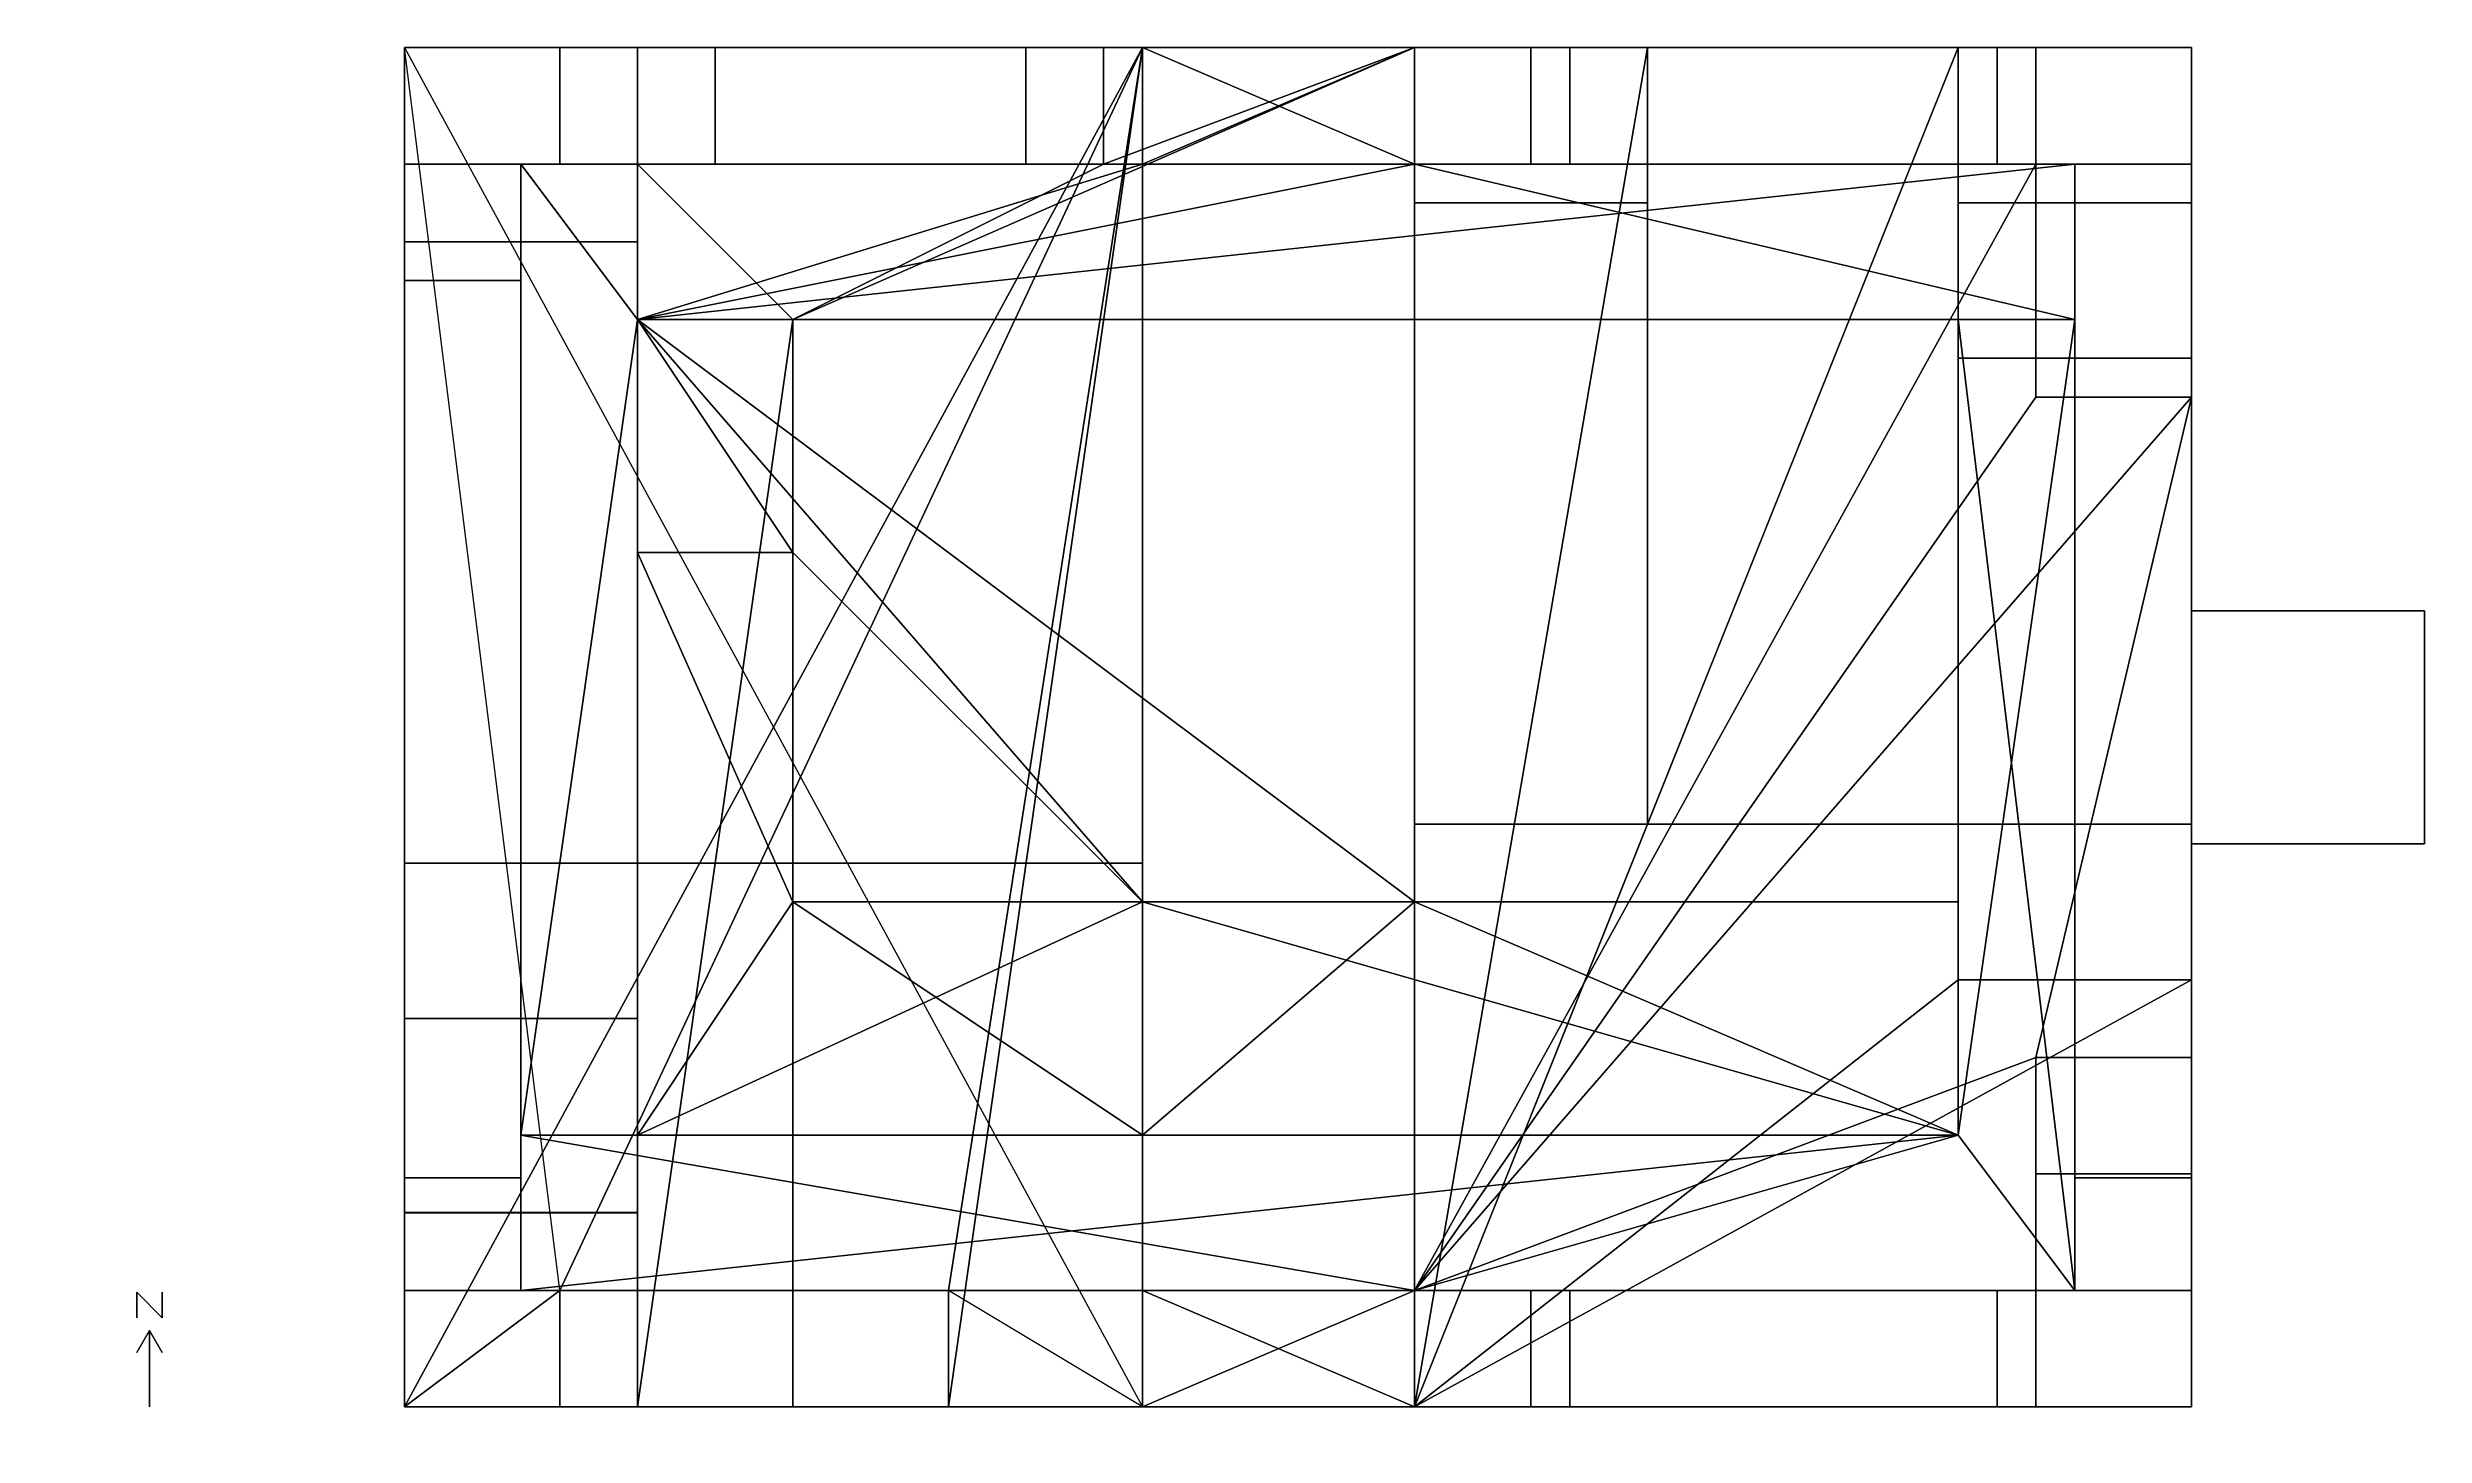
# Model space of a CAD drawing. Header units: metres. Extents: x -14 to 79.2, y -1.1 to 53.3.
import ezdxf

# ---------------------------------------------------------------- set-up
doc = ezdxf.new("R2010")
doc.units = ezdxf.units.M

msp = doc.modelspace()

# ---------------------------------------------------------------- linework, layer by layer
at = {"layer": '1', "color": 3}
for points in [[(-10.5, 4.5, 0.1), (-10.5, 4.5), (-10.5, 3.5), (-10.5, 3.5, 0.1)], [(-10.5, 4.5, 0.1), (-10.5, 4.5), (-9.5, 3.5), (-9.5, 3.5, 0.1)], [(-9.5, 4.5, 0.1), (-9.5, 4.5), (-9.5, 3.5), (-9.5, 3.5, 0.1)], [(-10, 3, 0.1), (-10, 3), (-10.5, 2.134), (-10.5, 2.134, 0.1)], [(-10, 3, 0.1), (-10, 3), (-10, 0), (-10, 0, 0.1)], [(-10, 3, 0.1), (-10, 3), (-9.5, 2.134), (-9.5, 2.134, 0.1)]]:
    msp.add_3dface(points, dxfattribs=at)
at = {"layer": 'BASEMENT', "color": 43}
for points in [[(70.104, 53.34), (70.104, 53.34, -2.439), (0, 53.34, -2.439), (0, 53.34)], [(0, 53.34), (0, 53.34, -2.439), (0, 0, -2.439), (0, 0)], [(70.104, 0), (70.104, 0, -2.439), (70.104, 53.34, -2.439), (70.104, 53.34)], [(0, 0), (0, 0, -2.439), (70.104, 0, -2.439), (70.104, 0)]]:
    msp.add_3dface(points, dxfattribs=at)
at = {"layer": 'BASEMENT', "color": 8}
msp.add_3dface([(70.104, 53.34, -2.439), (70.104, 0, -2.439), (0, 0, -2.439), (0, 53.34, -2.439)], dxfattribs=at)
at = {"layer": 'BASEMENT', "color": 15}
msp.add_3dface([(0, 0), (70.104, 0), (70.104, 53.34), (0, 53.34)], dxfattribs=at)
at = {"layer": 'Building Shading', "color": 195}
for points in [[(70.104, 31.242, 4.268), (70.104, 22.098, 4.268), (79.248, 22.098, 4.268), (79.248, 31.242, 4.268)], [(79.248, 31.242, 4.268), (79.248, 22.098, 4.268), (70.104, 22.098, 4.268), (70.104, 31.242, 4.268)]]:
    msp.add_3dface(points, dxfattribs=at)
at = {"layer": 'CORRIDOR_FLR_1', "color": 43}
for points in [[(28.956, 53.34, 4.268), (28.956, 53.34), (28.956, 15.24), (28.956, 15.24, 4.268)], [(39.624, 53.34, 4.268), (39.624, 53.34), (28.956, 53.34), (28.956, 53.34, 4.268)], [(39.624, 0, 4.268), (39.624, 0), (39.624, 53.34), (39.624, 53.34, 4.268)], [(28.956, 15.24, 4.268), (28.956, 15.24), (28.956, 0), (28.956, 0, 4.268)], [(28.956, 0, 4.268), (28.956, 0), (39.624, 0), (39.624, 0, 4.268)]]:
    msp.add_3dface(points, dxfattribs=at)
at = {"layer": 'CORRIDOR_FLR_1', "color": 8}
msp.add_3dface([(39.624, 53.34), (39.624, 0), (28.956, 0), (28.956, 53.34)], dxfattribs=at)
at = {"layer": 'CORRIDOR_FLR_1', "color": 15}
msp.add_3dface([(28.956, 53.34, 4.268), (28.956, 0, 4.268), (39.624, 0, 4.268), (39.624, 53.34, 4.268)], dxfattribs=at)
at = {"layer": 'CORRIDOR_FLR_2', "color": 43}
for points in [[(39.624, 53.34, 8.537), (39.624, 53.34, 4.268), (28.956, 53.34, 4.268), (28.956, 53.34, 8.537)], [(28.956, 53.34, 8.537), (28.956, 53.34, 4.268), (28.956, 0, 4.268), (28.956, 0, 8.537)], [(39.624, 0, 8.537), (39.624, 0, 4.268), (39.624, 53.34, 4.268), (39.624, 53.34, 8.537)], [(28.956, 0, 8.537), (28.956, 0, 4.268), (39.624, 0, 4.268), (39.624, 0, 8.537)]]:
    msp.add_3dface(points, dxfattribs=at)
at = {"layer": 'CORRIDOR_FLR_2', "color": 8}
msp.add_3dface([(39.624, 53.34, 4.268), (39.624, 0, 4.268), (28.956, 0, 4.268), (28.956, 53.34, 4.268)], dxfattribs=at)
at = {"layer": 'CORRIDOR_FLR_2', "color": 15}
msp.add_3dface([(28.956, 53.34, 8.537), (28.956, 0, 8.537), (39.624, 0, 8.537), (39.624, 53.34, 8.537)], dxfattribs=at)
at = {"layer": 'CORRIDOR_FLR_5', "color": 8}
for points in [[(39.624, 53.34, 17.073), (39.624, 42.672, 17.073), (15.24, 42.672, 17.073)], [(27.432, 48.768, 17.073), (39.624, 53.34, 17.073), (15.24, 42.672, 17.073)], [(27.432, 48.768, 17.073), (27.432, 53.34, 17.073), (39.624, 53.34, 17.073)], [(15.24, 42.672, 17.073), (9.144, 0, 17.073), (9.144, 48.768, 17.073)], [(15.24, 42.672, 17.073), (9.144, 48.768, 17.073), (27.432, 48.768, 17.073)], [(15.24, 42.672, 17.073), (15.24, 0, 17.073), (9.144, 0, 17.073)]]:
    msp.add_3dface(points, dxfattribs=at)
at = {"layer": 'CORRIDOR_FLR_5', "color": 15}
for points in [[(15.24, 42.672, 21.341), (39.624, 42.672, 21.341), (39.624, 53.34, 21.341)], [(15.24, 42.672, 21.341), (39.624, 53.34, 21.341), (27.432, 48.768, 21.341)], [(39.624, 53.34, 21.341), (27.432, 53.34, 21.341), (27.432, 48.768, 21.341)], [(15.24, 42.672, 21.341), (27.432, 48.768, 21.341), (9.144, 48.768, 21.341)], [(9.144, 0, 21.341), (15.24, 42.672, 21.341), (9.144, 48.768, 21.341)], [(9.144, 0, 21.341), (15.24, 0, 21.341), (15.24, 42.672, 21.341)]]:
    msp.add_3dface(points, dxfattribs=at)
at = {"layer": 'CORRIDOR_FLR_5', "color": 43}
for points in [[(39.624, 53.34, 21.341), (39.624, 53.34, 17.073), (27.432, 53.34, 17.073), (27.432, 53.34, 21.341)], [(27.432, 53.34, 21.341), (27.432, 53.34, 17.073), (27.432, 48.768, 17.073), (27.432, 48.768, 21.341)], [(39.624, 42.672, 21.341), (39.624, 42.672, 17.073), (39.624, 53.34, 17.073), (39.624, 53.34, 21.341)], [(9.144, 48.768, 21.341), (9.144, 48.768, 17.073), (9.144, 0, 17.073), (9.144, 0, 21.341)], [(27.432, 48.768, 21.341), (27.432, 48.768, 17.073), (9.144, 48.768, 17.073), (9.144, 48.768, 21.341)], [(15.24, 0, 21.341), (15.24, 0, 17.073), (15.24, 42.672, 17.073), (15.24, 42.672, 21.341)], [(15.24, 42.672, 21.341), (15.24, 42.672, 17.073), (39.624, 42.672, 17.073), (39.624, 42.672, 21.341)], [(9.144, 0, 21.341), (9.144, 0, 17.073), (15.24, 0, 17.073), (15.24, 0, 21.341)]]:
    msp.add_3dface(points, dxfattribs=at)
at = {"layer": 'CORRIDOR_NW_FLR_3', "color": 43}
for points in [[(39.624, 53.34, 12.805), (39.624, 53.34, 8.537), (28.956, 53.34, 8.537), (28.956, 53.34, 12.805)], [(28.956, 53.34, 12.805), (28.956, 53.34, 8.537), (28.956, 48.768, 8.537), (28.956, 48.768, 12.805)], [(39.624, 48.768, 12.805), (39.624, 48.768, 8.537), (39.624, 53.34, 8.537), (39.624, 53.34, 12.805)], [(28.956, 48.768, 12.805), (28.956, 48.768, 8.537), (4.572, 48.768, 8.537), (4.572, 48.768, 12.805)], [(4.572, 48.768, 12.805), (4.572, 48.768, 8.537), (4.572, 10.668, 8.537), (4.572, 10.668, 12.805)], [(65.532, 48.768, 12.805), (65.532, 48.768, 8.537), (39.624, 48.768, 8.537), (39.624, 48.768, 12.805)], [(65.532, 42.672, 12.805), (65.532, 42.672, 8.537), (65.532, 48.768, 8.537), (65.532, 48.768, 12.805)], [(9.144, 33.582, 12.805), (9.144, 33.582, 8.537), (9.144, 42.672, 8.537), (9.144, 42.672, 12.805)], [(9.144, 42.672, 12.805), (9.144, 42.672, 8.537), (39.624, 42.672, 8.537), (39.624, 42.672, 12.805)], [(39.624, 42.672, 12.805), (39.624, 42.672, 8.537), (60.96, 42.672, 8.537), (60.96, 42.672, 12.805)], [(60.96, 42.672, 12.805), (60.96, 42.672, 8.537), (65.532, 42.672, 8.537), (65.532, 42.672, 12.805)], [(9.144, 10.668, 12.805), (9.144, 10.668, 8.537), (9.144, 33.582, 8.537), (9.144, 33.582, 12.805)], [(4.572, 10.668, 12.805), (4.572, 10.668, 8.537), (9.144, 10.668, 8.537), (9.144, 10.668, 12.805)]]:
    msp.add_3dface(points, dxfattribs=at)
at = {"layer": 'CORRIDOR_NW_FLR_3', "color": 8}
for points in [[(28.956, 48.768, 8.537), (28.956, 53.34, 8.537), (39.624, 53.34, 8.537)], [(28.956, 48.768, 8.537), (39.624, 53.34, 8.537), (39.624, 48.768, 8.537)], [(9.144, 42.672, 8.537), (4.572, 10.668, 8.537), (4.572, 48.768, 8.537)], [(39.624, 48.768, 8.537), (9.144, 42.672, 8.537), (4.572, 48.768, 8.537)], [(39.624, 48.768, 8.537), (4.572, 48.768, 8.537), (28.956, 48.768, 8.537)], [(39.624, 48.768, 8.537), (65.532, 42.672, 8.537), (9.144, 42.672, 8.537)], [(39.624, 48.768, 8.537), (65.532, 48.768, 8.537), (65.532, 42.672, 8.537)], [(9.144, 42.672, 8.537), (9.144, 10.668, 8.537), (4.572, 10.668, 8.537)]]:
    msp.add_3dface(points, dxfattribs=at)
at = {"layer": 'CORRIDOR_NW_FLR_3', "color": 15}
for points in [[(39.624, 48.768, 12.805), (39.624, 53.34, 12.805), (28.956, 53.34, 12.805)], [(39.624, 48.768, 12.805), (28.956, 53.34, 12.805), (28.956, 48.768, 12.805)], [(9.144, 42.672, 12.805), (28.956, 48.768, 12.805), (4.572, 48.768, 12.805)], [(4.572, 10.668, 12.805), (9.144, 42.672, 12.805), (4.572, 48.768, 12.805)], [(9.144, 42.672, 12.805), (65.532, 42.672, 12.805), (65.532, 48.768, 12.805)], [(9.144, 42.672, 12.805), (65.532, 48.768, 12.805), (39.624, 48.768, 12.805)], [(9.144, 42.672, 12.805), (39.624, 48.768, 12.805), (28.956, 48.768, 12.805)], [(4.572, 10.668, 12.805), (9.144, 10.668, 12.805), (9.144, 42.672, 12.805)]]:
    msp.add_3dface(points, dxfattribs=at)
at = {"layer": 'CORRIDOR_NW_FLR_4', "color": 43}
for points in [[(39.624, 53.34, 17.073), (39.624, 53.34, 12.805), (28.956, 53.34, 12.805), (28.956, 53.34, 17.073)], [(28.956, 53.34, 17.073), (28.956, 53.34, 12.805), (28.956, 48.768, 12.805), (28.956, 48.768, 17.073)], [(39.624, 48.768, 17.073), (39.624, 48.768, 12.805), (39.624, 53.34, 12.805), (39.624, 53.34, 17.073)], [(28.956, 48.768, 17.073), (28.956, 48.768, 12.805), (4.572, 48.768, 12.805), (4.572, 48.768, 17.073)], [(4.572, 48.768, 17.073), (4.572, 48.768, 12.805), (4.572, 10.668, 12.805), (4.572, 10.668, 17.073)], [(65.532, 48.768, 17.073), (65.532, 48.768, 12.805), (39.624, 48.768, 12.805), (39.624, 48.768, 17.073)], [(65.532, 42.672, 17.073), (65.532, 42.672, 12.805), (65.532, 48.768, 12.805), (65.532, 48.768, 17.073)], [(9.144, 33.582, 17.073), (9.144, 33.582, 12.805), (9.144, 42.672, 12.805), (9.144, 42.672, 17.073)], [(9.144, 42.672, 17.073), (9.144, 42.672, 12.805), (39.624, 42.672, 12.805), (39.624, 42.672, 17.073)], [(39.624, 42.672, 17.073), (39.624, 42.672, 12.805), (60.96, 42.672, 12.805), (60.96, 42.672, 17.073)], [(60.96, 42.672, 17.073), (60.96, 42.672, 12.805), (65.532, 42.672, 12.805), (65.532, 42.672, 17.073)], [(9.144, 10.668, 17.073), (9.144, 10.668, 12.805), (9.144, 33.582, 12.805), (9.144, 33.582, 17.073)], [(4.572, 10.668, 17.073), (4.572, 10.668, 12.805), (9.144, 10.668, 12.805), (9.144, 10.668, 17.073)]]:
    msp.add_3dface(points, dxfattribs=at)
at = {"layer": 'CORRIDOR_NW_FLR_4', "color": 8}
for points in [[(28.956, 48.768, 12.805), (28.956, 53.34, 12.805), (39.624, 53.34, 12.805)], [(28.956, 48.768, 12.805), (39.624, 53.34, 12.805), (39.624, 48.768, 12.805)], [(9.144, 42.672, 12.805), (4.572, 10.668, 12.805), (4.572, 48.768, 12.805)], [(39.624, 48.768, 12.805), (9.144, 42.672, 12.805), (4.572, 48.768, 12.805)], [(39.624, 48.768, 12.805), (4.572, 48.768, 12.805), (28.956, 48.768, 12.805)], [(39.624, 48.768, 12.805), (65.532, 42.672, 12.805), (9.144, 42.672, 12.805)], [(39.624, 48.768, 12.805), (65.532, 48.768, 12.805), (65.532, 42.672, 12.805)], [(9.144, 42.672, 12.805), (9.144, 10.668, 12.805), (4.572, 10.668, 12.805)]]:
    msp.add_3dface(points, dxfattribs=at)
at = {"layer": 'CORRIDOR_NW_FLR_4', "color": 15}
for points in [[(39.624, 48.768, 17.073), (39.624, 53.34, 17.073), (28.956, 53.34, 17.073)], [(39.624, 48.768, 17.073), (28.956, 53.34, 17.073), (28.956, 48.768, 17.073)], [(9.144, 42.672, 17.073), (28.956, 48.768, 17.073), (4.572, 48.768, 17.073)], [(4.572, 10.668, 17.073), (9.144, 42.672, 17.073), (4.572, 48.768, 17.073)], [(9.144, 42.672, 17.073), (65.532, 42.672, 17.073), (65.532, 48.768, 17.073)], [(9.144, 42.672, 17.073), (65.532, 48.768, 17.073), (39.624, 48.768, 17.073)], [(9.144, 42.672, 17.073), (39.624, 48.768, 17.073), (28.956, 48.768, 17.073)], [(4.572, 10.668, 17.073), (9.144, 10.668, 17.073), (9.144, 42.672, 17.073)]]:
    msp.add_3dface(points, dxfattribs=at)
at = {"layer": 'CORRIDOR_SE_FLR_3', "color": 43}
for points in [[(60.96, 42.672, 12.805), (60.96, 42.672, 8.537), (60.96, 19.812, 8.537), (60.96, 19.812, 12.805)], [(65.532, 42.672, 12.805), (65.532, 42.672, 8.537), (60.96, 42.672, 8.537), (60.96, 42.672, 12.805)], [(65.532, 4.572, 12.805), (65.532, 4.572, 8.537), (65.532, 42.672, 8.537), (65.532, 42.672, 12.805)], [(60.96, 19.812, 12.805), (60.96, 19.812, 8.537), (60.96, 10.668, 8.537), (60.96, 10.668, 12.805)], [(9.144, 10.668, 12.805), (9.144, 10.668, 8.537), (4.572, 10.668, 8.537), (4.572, 10.668, 12.805)], [(4.572, 10.668, 12.805), (4.572, 10.668, 8.537), (4.572, 4.572, 8.537), (4.572, 4.572, 12.805)], [(28.956, 10.668, 12.805), (28.956, 10.668, 8.537), (9.144, 10.668, 8.537), (9.144, 10.668, 12.805)], [(60.96, 10.668, 12.805), (60.96, 10.668, 8.537), (28.956, 10.668, 8.537), (28.956, 10.668, 12.805)], [(4.572, 4.572, 12.805), (4.572, 4.572, 8.537), (28.956, 4.572, 8.537), (28.956, 4.572, 12.805)], [(28.956, 4.572, 12.805), (28.956, 4.572, 8.537), (28.956, 0, 8.537), (28.956, 0, 12.805)], [(39.624, 0, 12.805), (39.624, 0, 8.537), (39.624, 4.572, 8.537), (39.624, 4.572, 12.805)], [(39.624, 4.572, 12.805), (39.624, 4.572, 8.537), (65.532, 4.572, 8.537), (65.532, 4.572, 12.805)], [(28.956, 0, 12.805), (28.956, 0, 8.537), (39.624, 0, 8.537), (39.624, 0, 12.805)]]:
    msp.add_3dface(points, dxfattribs=at)
at = {"layer": 'CORRIDOR_SE_FLR_3', "color": 8}
for points in [[(60.96, 10.668, 8.537), (60.96, 42.672, 8.537), (65.532, 42.672, 8.537)], [(60.96, 10.668, 8.537), (65.532, 42.672, 8.537), (65.532, 4.572, 8.537)], [(4.572, 4.572, 8.537), (4.572, 10.668, 8.537), (60.96, 10.668, 8.537)], [(65.532, 4.572, 8.537), (4.572, 4.572, 8.537), (60.96, 10.668, 8.537)], [(65.532, 4.572, 8.537), (28.956, 4.572, 8.537), (4.572, 4.572, 8.537)], [(39.624, 4.572, 8.537), (39.624, 0, 8.537), (28.956, 0, 8.537)], [(39.624, 4.572, 8.537), (28.956, 0, 8.537), (28.956, 4.572, 8.537)], [(65.532, 4.572, 8.537), (39.624, 4.572, 8.537), (28.956, 4.572, 8.537)]]:
    msp.add_3dface(points, dxfattribs=at)
at = {"layer": 'CORRIDOR_SE_FLR_3', "color": 15}
for points in [[(65.532, 4.572, 12.805), (65.532, 42.672, 12.805), (60.96, 42.672, 12.805)], [(65.532, 4.572, 12.805), (60.96, 42.672, 12.805), (60.96, 10.668, 12.805)], [(39.624, 4.572, 12.805), (60.96, 10.668, 12.805), (4.572, 10.668, 12.805)], [(39.624, 4.572, 12.805), (4.572, 10.668, 12.805), (4.572, 4.572, 12.805)], [(39.624, 4.572, 12.805), (65.532, 4.572, 12.805), (60.96, 10.668, 12.805)], [(39.624, 4.572, 12.805), (4.572, 4.572, 12.805), (28.956, 4.572, 12.805)], [(28.956, 4.572, 12.805), (28.956, 0, 12.805), (39.624, 0, 12.805)], [(28.956, 4.572, 12.805), (39.624, 0, 12.805), (39.624, 4.572, 12.805)]]:
    msp.add_3dface(points, dxfattribs=at)
at = {"layer": 'CORRIDOR_SE_FLR_4', "color": 43}
for points in [[(60.96, 42.672, 17.073), (60.96, 42.672, 12.805), (60.96, 19.812, 12.805), (60.96, 19.812, 17.073)], [(65.532, 42.672, 17.073), (65.532, 42.672, 12.805), (60.96, 42.672, 12.805), (60.96, 42.672, 17.073)], [(65.532, 4.572, 17.073), (65.532, 4.572, 12.805), (65.532, 42.672, 12.805), (65.532, 42.672, 17.073)], [(60.96, 19.812, 17.073), (60.96, 19.812, 12.805), (60.96, 10.668, 12.805), (60.96, 10.668, 17.073)], [(9.144, 10.668, 17.073), (9.144, 10.668, 12.805), (4.572, 10.668, 12.805), (4.572, 10.668, 17.073)], [(4.572, 10.668, 17.073), (4.572, 10.668, 12.805), (4.572, 4.572, 12.805), (4.572, 4.572, 17.073)], [(28.956, 10.668, 17.073), (28.956, 10.668, 12.805), (9.144, 10.668, 12.805), (9.144, 10.668, 17.073)], [(60.96, 10.668, 17.073), (60.96, 10.668, 12.805), (28.956, 10.668, 12.805), (28.956, 10.668, 17.073)], [(4.572, 4.572, 17.073), (4.572, 4.572, 12.805), (28.956, 4.572, 12.805), (28.956, 4.572, 17.073)], [(28.956, 4.572, 17.073), (28.956, 4.572, 12.805), (28.956, 0, 12.805), (28.956, 0, 17.073)], [(39.624, 0, 17.073), (39.624, 0, 12.805), (39.624, 4.572, 12.805), (39.624, 4.572, 17.073)], [(39.624, 4.572, 17.073), (39.624, 4.572, 12.805), (65.532, 4.572, 12.805), (65.532, 4.572, 17.073)], [(28.956, 0, 17.073), (28.956, 0, 12.805), (39.624, 0, 12.805), (39.624, 0, 17.073)]]:
    msp.add_3dface(points, dxfattribs=at)
at = {"layer": 'CORRIDOR_SE_FLR_4', "color": 8}
for points in [[(60.96, 10.668, 12.805), (60.96, 42.672, 12.805), (65.532, 42.672, 12.805)], [(60.96, 10.668, 12.805), (65.532, 42.672, 12.805), (65.532, 4.572, 12.805)], [(4.572, 4.572, 12.805), (4.572, 10.668, 12.805), (60.96, 10.668, 12.805)], [(65.532, 4.572, 12.805), (4.572, 4.572, 12.805), (60.96, 10.668, 12.805)], [(65.532, 4.572, 12.805), (28.956, 4.572, 12.805), (4.572, 4.572, 12.805)], [(39.624, 4.572, 12.805), (39.624, 0, 12.805), (28.956, 0, 12.805)], [(39.624, 4.572, 12.805), (28.956, 0, 12.805), (28.956, 4.572, 12.805)], [(65.532, 4.572, 12.805), (39.624, 4.572, 12.805), (28.956, 4.572, 12.805)]]:
    msp.add_3dface(points, dxfattribs=at)
at = {"layer": 'CORRIDOR_SE_FLR_4', "color": 15}
for points in [[(65.532, 4.572, 17.073), (65.532, 42.672, 17.073), (60.96, 42.672, 17.073)], [(65.532, 4.572, 17.073), (60.96, 42.672, 17.073), (60.96, 10.668, 17.073)], [(39.624, 4.572, 17.073), (60.96, 10.668, 17.073), (4.572, 10.668, 17.073)], [(39.624, 4.572, 17.073), (4.572, 10.668, 17.073), (4.572, 4.572, 17.073)], [(39.624, 4.572, 17.073), (65.532, 4.572, 17.073), (60.96, 10.668, 17.073)], [(39.624, 4.572, 17.073), (4.572, 4.572, 17.073), (28.956, 4.572, 17.073)], [(28.956, 4.572, 17.073), (28.956, 0, 17.073), (39.624, 0, 17.073)], [(28.956, 4.572, 17.073), (39.624, 0, 17.073), (39.624, 4.572, 17.073)]]:
    msp.add_3dface(points, dxfattribs=at)
at = {"layer": 'DINING_FLR_5', "color": 43}
for points in [[(70.104, 22.86, 21.341), (70.104, 22.86, 17.073), (39.624, 22.86, 17.073), (39.624, 22.86, 21.341)], [(39.624, 22.86, 21.341), (39.624, 22.86, 17.073), (39.624, 0, 17.073), (39.624, 0, 21.341)], [(70.104, 0, 21.341), (70.104, 0, 17.073), (70.104, 22.86, 17.073), (70.104, 22.86, 21.341)], [(39.624, 0, 21.341), (39.624, 0, 17.073), (70.104, 0, 17.073), (70.104, 0, 21.341)]]:
    msp.add_3dface(points, dxfattribs=at)
at = {"layer": 'DINING_FLR_5', "color": 8}
msp.add_3dface([(39.624, 0, 17.073), (39.624, 22.86, 17.073), (70.104, 22.86, 17.073), (70.104, 0, 17.073)], dxfattribs=at)
at = {"layer": 'DINING_FLR_5', "color": 15}
msp.add_3dface([(39.624, 0, 21.341), (70.104, 0, 21.341), (70.104, 22.86, 21.341), (39.624, 22.86, 21.341)], dxfattribs=at)
at = {"layer": 'DINING_FLR_5', "color": 143}
msp.add_3dface([(40.195, 0, 19.202), (40.195, 0, 17.983), (69.533, 0, 17.983), (69.533, 0, 19.202)], dxfattribs=at)
at = {"layer": 'ER_EXAM1_MULT4_FLR_1', "color": 43}
for points in [[(45.72, 4.572, 4.268), (45.72, 4.572), (39.624, 4.572), (39.624, 4.572, 4.268)], [(39.624, 4.572, 4.268), (39.624, 4.572), (39.624, 0), (39.624, 0, 4.268)], [(45.72, 0, 4.268), (45.72, 0), (45.72, 4.572), (45.72, 4.572, 4.268)], [(39.624, 0, 4.268), (39.624, 0), (45.72, 0), (45.72, 0, 4.268)]]:
    msp.add_3dface(points, dxfattribs=at)
at = {"layer": 'ER_EXAM1_MULT4_FLR_1', "color": 8}
msp.add_3dface([(45.72, 4.572), (45.72, 0), (39.624, 0), (39.624, 4.572)], dxfattribs=at)
at = {"layer": 'ER_EXAM1_MULT4_FLR_1', "color": 15}
msp.add_3dface([(39.624, 4.572, 4.268), (39.624, 0, 4.268), (45.72, 0, 4.268), (45.72, 4.572, 4.268)], dxfattribs=at)
at = {"layer": 'ER_EXAM3_MULT4_FLR_1', "color": 43}
for points in [[(70.104, 9.144, 4.268), (70.104, 9.144), (64.008, 9.144), (64.008, 9.144, 4.268)], [(64.008, 9.144, 4.268), (64.008, 9.144), (64.008, 4.572), (64.008, 4.572, 4.268)], [(70.104, 4.572, 4.268), (70.104, 4.572), (70.104, 9.144), (70.104, 9.144, 4.268)], [(64.008, 4.572, 4.268), (64.008, 4.572), (70.104, 4.572), (70.104, 4.572, 4.268)]]:
    msp.add_3dface(points, dxfattribs=at)
at = {"layer": 'ER_EXAM3_MULT4_FLR_1', "color": 8}
msp.add_3dface([(70.104, 9.144), (70.104, 4.572), (64.008, 4.572), (64.008, 9.144)], dxfattribs=at)
at = {"layer": 'ER_EXAM3_MULT4_FLR_1', "color": 15}
msp.add_3dface([(64.008, 9.144, 4.268), (64.008, 4.572, 4.268), (70.104, 4.572, 4.268), (70.104, 9.144, 4.268)], dxfattribs=at)
at = {"layer": 'ER_NURSESTN_LOBBY_FLR_1', "color": 43}
for points in [[(64.008, 48.768, 4.268), (64.008, 48.768), (39.624, 48.768), (39.624, 48.768, 4.268)], [(39.624, 48.768, 4.268), (39.624, 48.768), (39.624, 4.572), (39.624, 4.572, 4.268)], [(64.008, 39.624, 4.268), (64.008, 39.624), (64.008, 48.768), (64.008, 48.768, 4.268)], [(70.104, 39.624, 4.268), (70.104, 39.624), (64.008, 39.624), (64.008, 39.624, 4.268)], [(70.104, 13.716, 4.268), (70.104, 13.716), (70.104, 39.624), (70.104, 39.624, 4.268)], [(64.008, 4.572, 4.268), (64.008, 4.572), (64.008, 13.716), (64.008, 13.716, 4.268)], [(64.008, 13.716, 4.268), (64.008, 13.716), (70.104, 13.716), (70.104, 13.716, 4.268)], [(39.624, 4.572, 4.268), (39.624, 4.572), (64.008, 4.572), (64.008, 4.572, 4.268)]]:
    msp.add_3dface(points, dxfattribs=at)
at = {"layer": 'ER_NURSESTN_LOBBY_FLR_1', "color": 8}
for points in [[(39.624, 4.572), (39.624, 48.768), (64.008, 48.768)], [(39.624, 4.572), (64.008, 48.768), (64.008, 39.624)], [(39.624, 4.572), (64.008, 39.624), (70.104, 39.624)], [(39.624, 4.572), (70.104, 39.624), (64.008, 13.716)], [(70.104, 39.624), (70.104, 13.716), (64.008, 13.716)], [(39.624, 4.572), (64.008, 13.716), (64.008, 4.572)]]:
    msp.add_3dface(points, dxfattribs=at)
at = {"layer": 'ER_NURSESTN_LOBBY_FLR_1', "color": 15}
for points in [[(39.624, 4.572, 4.268), (64.008, 39.624, 4.268), (64.008, 48.768, 4.268)], [(39.624, 4.572, 4.268), (64.008, 48.768, 4.268), (39.624, 48.768, 4.268)], [(39.624, 4.572, 4.268), (64.008, 13.716, 4.268), (70.104, 39.624, 4.268)], [(39.624, 4.572, 4.268), (70.104, 39.624, 4.268), (64.008, 39.624, 4.268)], [(64.008, 13.716, 4.268), (70.104, 13.716, 4.268), (70.104, 39.624, 4.268)], [(39.624, 4.572, 4.268), (64.008, 4.572, 4.268), (64.008, 13.716, 4.268)]]:
    msp.add_3dface(points, dxfattribs=at)
at = {"layer": 'ER_NURSESTN_LOBBY_FLR_1', "color": 143}
msp.add_3dface([(70.104, 14.202, 2.134), (70.104, 14.202, 0.914), (70.104, 39.138, 0.914), (70.104, 39.138, 2.134)], dxfattribs=at)
at = {"layer": 'ER_TRAUMA1_FLR_1', "color": 43}
for points in [[(70.104, 4.572, 4.268), (70.104, 4.572), (64.008, 4.572), (64.008, 4.572, 4.268)], [(64.008, 4.572, 4.268), (64.008, 4.572), (64.008, 0), (64.008, 0, 4.268)], [(70.104, 0, 4.268), (70.104, 0), (70.104, 4.572), (70.104, 4.572, 4.268)], [(64.008, 0, 4.268), (64.008, 0), (70.104, 0), (70.104, 0, 4.268)]]:
    msp.add_3dface(points, dxfattribs=at)
at = {"layer": 'ER_TRAUMA1_FLR_1', "color": 8}
msp.add_3dface([(70.104, 4.572), (70.104, 0), (64.008, 0), (64.008, 4.572)], dxfattribs=at)
at = {"layer": 'ER_TRAUMA1_FLR_1', "color": 15}
msp.add_3dface([(64.008, 4.572, 4.268), (64.008, 0, 4.268), (70.104, 0, 4.268), (70.104, 4.572, 4.268)], dxfattribs=at)
at = {"layer": 'ER_TRAUMA2_FLR_1', "color": 43}
for points in [[(70.104, 53.34, 4.268), (70.104, 53.34), (64.008, 53.34), (64.008, 53.34, 4.268)], [(64.008, 53.34, 4.268), (64.008, 53.34), (64.008, 48.768), (64.008, 48.768, 4.268)], [(70.104, 48.768, 4.268), (70.104, 48.768), (70.104, 53.34), (70.104, 53.34, 4.268)], [(64.008, 48.768, 4.268), (64.008, 48.768), (70.104, 48.768), (70.104, 48.768, 4.268)]]:
    msp.add_3dface(points, dxfattribs=at)
at = {"layer": 'ER_TRAUMA2_FLR_1', "color": 8}
msp.add_3dface([(70.104, 53.34), (70.104, 48.768), (64.008, 48.768), (64.008, 53.34)], dxfattribs=at)
at = {"layer": 'ER_TRAUMA2_FLR_1', "color": 15}
msp.add_3dface([(64.008, 53.34, 4.268), (64.008, 48.768, 4.268), (70.104, 48.768, 4.268), (70.104, 53.34, 4.268)], dxfattribs=at)
at = {"layer": 'ER_TRIAGE_MULT4_FLR_1', "color": 43}
for points in [[(45.72, 53.34, 4.268), (45.72, 53.34), (39.624, 53.34), (39.624, 53.34, 4.268)], [(39.624, 53.34, 4.268), (39.624, 53.34), (39.624, 48.768), (39.624, 48.768, 4.268)], [(45.72, 48.768, 4.268), (45.72, 48.768), (45.72, 53.34), (45.72, 53.34, 4.268)], [(39.624, 48.768, 4.268), (39.624, 48.768), (45.72, 48.768), (45.72, 48.768, 4.268)]]:
    msp.add_3dface(points, dxfattribs=at)
at = {"layer": 'ER_TRIAGE_MULT4_FLR_1', "color": 8}
msp.add_3dface([(45.72, 53.34), (45.72, 48.768), (39.624, 48.768), (39.624, 53.34)], dxfattribs=at)
at = {"layer": 'ER_TRIAGE_MULT4_FLR_1', "color": 15}
msp.add_3dface([(39.624, 53.34, 4.268), (39.624, 48.768, 4.268), (45.72, 48.768, 4.268), (45.72, 53.34, 4.268)], dxfattribs=at)
at = {"layer": 'IC_PATROOM1_MULT5_FLR_2', "color": 43}
for points in [[(28.956, 53.34, 8.537), (28.956, 53.34, 4.268), (24.384, 53.34, 4.268), (24.384, 53.34, 8.537)], [(24.384, 53.34, 8.537), (24.384, 53.34, 4.268), (24.384, 48.768, 4.268), (24.384, 48.768, 8.537)], [(28.956, 48.768, 8.537), (28.956, 48.768, 4.268), (28.956, 53.34, 4.268), (28.956, 53.34, 8.537)], [(24.384, 48.768, 8.537), (24.384, 48.768, 4.268), (28.956, 48.768, 4.268), (28.956, 48.768, 8.537)]]:
    msp.add_3dface(points, dxfattribs=at)
at = {"layer": 'IC_PATROOM1_MULT5_FLR_2', "color": 8}
msp.add_3dface([(28.956, 53.34, 4.268), (28.956, 48.768, 4.268), (24.384, 48.768, 4.268), (24.384, 53.34, 4.268)], dxfattribs=at)
at = {"layer": 'IC_PATROOM1_MULT5_FLR_2', "color": 15}
msp.add_3dface([(24.384, 53.34, 8.537), (24.384, 48.768, 8.537), (28.956, 48.768, 8.537), (28.956, 53.34, 8.537)], dxfattribs=at)
at = {"layer": 'IC_PATROOM1_MULT5_FLR_2', "color": 143}
msp.add_3dface([(28.682, 53.34, 6.401), (28.682, 53.34, 5.182), (24.658, 53.34, 5.182), (24.658, 53.34, 6.401)], dxfattribs=at)
at = {"layer": 'IC_PATROOM2_FLR_2', "color": 43}
for points in [[(6.096, 53.34, 8.537), (6.096, 53.34, 4.268), (0, 53.34, 4.268), (0, 53.34, 8.537)], [(0, 53.34, 8.537), (0, 53.34, 4.268), (0, 48.768, 4.268), (0, 48.768, 8.537)], [(6.096, 48.768, 8.537), (6.096, 48.768, 4.268), (6.096, 53.34, 4.268), (6.096, 53.34, 8.537)], [(0, 48.768, 8.537), (0, 48.768, 4.268), (6.096, 48.768, 4.268), (6.096, 48.768, 8.537)]]:
    msp.add_3dface(points, dxfattribs=at)
at = {"layer": 'IC_PATROOM2_FLR_2', "color": 8}
msp.add_3dface([(6.096, 53.34, 4.268), (6.096, 48.768, 4.268), (0, 48.768, 4.268), (0, 53.34, 4.268)], dxfattribs=at)
at = {"layer": 'IC_PATROOM2_FLR_2', "color": 15}
msp.add_3dface([(0, 53.34, 8.537), (0, 48.768, 8.537), (6.096, 48.768, 8.537), (6.096, 53.34, 8.537)], dxfattribs=at)
at = {"layer": 'IC_PATROOM2_FLR_2', "color": 143}
for points in [[(5.73, 53.34, 6.401), (5.73, 53.34, 5.182), (0.366, 53.34, 5.182), (0.366, 53.34, 6.401)], [(0, 53.066, 6.401), (0, 53.066, 5.182), (0, 49.042, 5.182), (0, 49.042, 6.401)]]:
    msp.add_3dface(points, dxfattribs=at)
at = {"layer": 'IC_PATROOM3_MULT6_FLR_2', "color": 43}
for points in [[(4.572, 48.768, 8.537), (4.572, 48.768, 4.268), (0, 48.768, 4.268), (0, 48.768, 8.537)], [(0, 48.768, 8.537), (0, 48.768, 4.268), (0, 44.196, 4.268), (0, 44.196, 8.537)], [(4.572, 44.196, 8.537), (4.572, 44.196, 4.268), (4.572, 48.768, 4.268), (4.572, 48.768, 8.537)], [(0, 44.196, 8.537), (0, 44.196, 4.268), (4.572, 44.196, 4.268), (4.572, 44.196, 8.537)]]:
    msp.add_3dface(points, dxfattribs=at)
at = {"layer": 'IC_PATROOM3_MULT6_FLR_2', "color": 8}
msp.add_3dface([(4.572, 48.768, 4.268), (4.572, 44.196, 4.268), (0, 44.196, 4.268), (0, 48.768, 4.268)], dxfattribs=at)
at = {"layer": 'IC_PATROOM3_MULT6_FLR_2', "color": 15}
msp.add_3dface([(0, 48.768, 8.537), (0, 44.196, 8.537), (4.572, 44.196, 8.537), (4.572, 48.768, 8.537)], dxfattribs=at)
at = {"layer": 'IC_PATROOM3_MULT6_FLR_2', "color": 143}
msp.add_3dface([(0, 48.494, 6.401), (0, 48.494, 5.182), (0, 44.47, 5.182), (0, 44.47, 6.401)], dxfattribs=at)
at = {"layer": 'ICU_FLR_2', "color": 43}
for points in [[(28.956, 21.341, 8.537), (28.956, 21.341, 4.268), (0, 21.341, 4.268), (0, 21.341, 8.537)], [(0, 21.341, 8.537), (0, 21.341, 4.268), (0, 0, 4.268), (0, 0, 8.537)], [(28.956, 0, 8.537), (28.956, 0, 4.268), (28.956, 21.341, 4.268), (28.956, 21.341, 8.537)], [(0, 0, 8.537), (0, 0, 4.268), (28.956, 0, 4.268), (28.956, 0, 8.537)]]:
    msp.add_3dface(points, dxfattribs=at)
at = {"layer": 'ICU_FLR_2', "color": 8}
msp.add_3dface([(28.956, 21.341, 4.268), (28.956, 0, 4.268), (0, 0, 4.268), (0, 21.341, 4.268)], dxfattribs=at)
at = {"layer": 'ICU_FLR_2', "color": 15}
msp.add_3dface([(0, 21.341, 8.537), (0, 0, 8.537), (28.956, 0, 8.537), (28.956, 21.341, 8.537)], dxfattribs=at)
at = {"layer": 'ICU_FLR_2', "color": 143}
msp.add_3dface([(0, 20.936, 6.401), (0, 20.936, 5.182), (0, 0.4, 5.182), (0, 0.4, 6.401)], dxfattribs=at)
at = {"layer": 'ICU_NURSESTN_LOBBY_FLR_2', "color": 43}
for points in [[(28.956, 48.768, 8.537), (28.956, 48.768, 4.268), (4.572, 48.768, 4.268), (4.572, 48.768, 8.537)], [(4.572, 48.768, 8.537), (4.572, 48.768, 4.268), (4.572, 21.341, 4.268), (4.572, 21.341, 8.537)], [(28.956, 21.341, 8.537), (28.956, 21.341, 4.268), (28.956, 48.768, 4.268), (28.956, 48.768, 8.537)], [(4.572, 21.341, 8.537), (4.572, 21.341, 4.268), (28.956, 21.341, 4.268), (28.956, 21.341, 8.537)]]:
    msp.add_3dface(points, dxfattribs=at)
at = {"layer": 'ICU_NURSESTN_LOBBY_FLR_2', "color": 8}
msp.add_3dface([(4.572, 21.341, 4.268), (4.572, 48.768, 4.268), (28.956, 48.768, 4.268), (28.956, 21.341, 4.268)], dxfattribs=at)
at = {"layer": 'ICU_NURSESTN_LOBBY_FLR_2', "color": 15}
msp.add_3dface([(4.572, 21.341, 8.537), (28.956, 21.341, 8.537), (28.956, 48.768, 8.537), (4.572, 48.768, 8.537)], dxfattribs=at)
at = {"layer": 'KITCHEN_FLR_5', "color": 43}
for points in [[(39.624, 53.34, 21.341), (39.624, 53.34, 17.073), (39.624, 42.672, 17.073), (39.624, 42.672, 21.341)], [(70.104, 53.34, 21.341), (70.104, 53.34, 17.073), (39.624, 53.34, 17.073), (39.624, 53.34, 21.341)], [(70.104, 22.86, 21.341), (70.104, 22.86, 17.073), (70.104, 53.34, 17.073), (70.104, 53.34, 21.341)], [(39.624, 42.672, 21.341), (39.624, 42.672, 17.073), (39.624, 22.86, 17.073), (39.624, 22.86, 21.341)], [(39.624, 22.86, 21.341), (39.624, 22.86, 17.073), (70.104, 22.86, 17.073), (70.104, 22.86, 21.341)]]:
    msp.add_3dface(points, dxfattribs=at)
at = {"layer": 'KITCHEN_FLR_5', "color": 8}
msp.add_3dface([(70.104, 53.34, 17.073), (70.104, 22.86, 17.073), (39.624, 22.86, 17.073), (39.624, 53.34, 17.073)], dxfattribs=at)
at = {"layer": 'KITCHEN_FLR_5', "color": 15}
msp.add_3dface([(39.624, 53.34, 21.341), (39.624, 22.86, 21.341), (70.104, 22.86, 21.341), (70.104, 53.34, 21.341)], dxfattribs=at)
at = {"layer": 'LAB_FLR_3', "color": 43}
for points in [[(9.144, 33.582, 12.805), (9.144, 33.582, 8.537), (9.144, 10.668, 8.537), (9.144, 10.668, 12.805)], [(15.24, 33.528, 12.805), (15.24, 33.528, 8.537), (9.144, 33.528, 8.537), (9.144, 33.528, 12.805)], [(15.24, 19.812, 12.805), (15.24, 19.812, 8.537), (15.24, 33.528, 8.537), (15.24, 33.528, 12.805)], [(28.956, 19.812, 12.805), (28.956, 19.812, 8.537), (15.24, 19.812, 8.537), (15.24, 19.812, 12.805)], [(28.956, 10.668, 12.805), (28.956, 10.668, 8.537), (28.956, 19.812, 8.537), (28.956, 19.812, 12.805)], [(9.144, 10.668, 12.805), (9.144, 10.668, 8.537), (28.956, 10.668, 8.537), (28.956, 10.668, 12.805)]]:
    msp.add_3dface(points, dxfattribs=at)
at = {"layer": 'LAB_FLR_3', "color": 8}
for points in [[(9.144, 33.528, 8.537), (15.24, 33.528, 8.537), (15.24, 19.812, 8.537)], [(9.144, 33.528, 8.537), (15.24, 19.812, 8.537), (9.144, 10.668, 8.537)], [(15.24, 19.812, 8.537), (28.956, 10.668, 8.537), (9.144, 10.668, 8.537)], [(15.24, 19.812, 8.537), (28.956, 19.812, 8.537), (28.956, 10.668, 8.537)]]:
    msp.add_3dface(points, dxfattribs=at)
at = {"layer": 'LAB_FLR_3', "color": 15}
for points in [[(9.144, 33.528, 12.805), (9.144, 10.668, 12.805), (15.24, 19.812, 12.805)], [(9.144, 33.528, 12.805), (15.24, 19.812, 12.805), (15.24, 33.528, 12.805)], [(9.144, 10.668, 12.805), (28.956, 10.668, 12.805), (28.956, 19.812, 12.805)], [(9.144, 10.668, 12.805), (28.956, 19.812, 12.805), (15.24, 19.812, 12.805)]]:
    msp.add_3dface(points, dxfattribs=at)
at = {"layer": 'LAB_FLR_4', "color": 43}
for points in [[(9.144, 33.582, 17.073), (9.144, 33.582, 12.805), (9.144, 10.668, 12.805), (9.144, 10.668, 17.073)], [(15.24, 33.528, 17.073), (15.24, 33.528, 12.805), (9.144, 33.528, 12.805), (9.144, 33.528, 17.073)], [(15.24, 19.812, 17.073), (15.24, 19.812, 12.805), (15.24, 33.528, 12.805), (15.24, 33.528, 17.073)], [(28.956, 19.812, 17.073), (28.956, 19.812, 12.805), (15.24, 19.812, 12.805), (15.24, 19.812, 17.073)], [(28.956, 10.668, 17.073), (28.956, 10.668, 12.805), (28.956, 19.812, 12.805), (28.956, 19.812, 17.073)], [(9.144, 10.668, 17.073), (9.144, 10.668, 12.805), (28.956, 10.668, 12.805), (28.956, 10.668, 17.073)]]:
    msp.add_3dface(points, dxfattribs=at)
at = {"layer": 'LAB_FLR_4', "color": 8}
for points in [[(9.144, 33.528, 12.805), (15.24, 33.528, 12.805), (15.24, 19.812, 12.805)], [(9.144, 33.528, 12.805), (15.24, 19.812, 12.805), (9.144, 10.668, 12.805)], [(15.24, 19.812, 12.805), (28.956, 10.668, 12.805), (9.144, 10.668, 12.805)], [(15.24, 19.812, 12.805), (28.956, 19.812, 12.805), (28.956, 10.668, 12.805)]]:
    msp.add_3dface(points, dxfattribs=at)
at = {"layer": 'LAB_FLR_4', "color": 15}
for points in [[(9.144, 33.528, 17.073), (9.144, 10.668, 17.073), (15.24, 19.812, 17.073)], [(9.144, 33.528, 17.073), (15.24, 19.812, 17.073), (15.24, 33.528, 17.073)], [(9.144, 10.668, 17.073), (28.956, 10.668, 17.073), (28.956, 19.812, 17.073)], [(9.144, 10.668, 17.073), (28.956, 19.812, 17.073), (15.24, 19.812, 17.073)]]:
    msp.add_3dface(points, dxfattribs=at)
at = {"layer": 'LOBBY_RECORDS_FLR_1', "color": 43}
for points in [[(0, 53.34, 4.268), (0, 53.34), (0, 0), (0, 0, 4.268)], [(28.956, 53.34, 4.268), (28.956, 53.34), (0, 53.34), (0, 53.34, 4.268)], [(28.956, 15.24, 4.268), (28.956, 15.24), (28.956, 53.34), (28.956, 53.34, 4.268)], [(28.956, 0, 4.268), (28.956, 0), (28.956, 15.24), (28.956, 15.24, 4.268)], [(6.096, 0, 4.268), (6.096, 0), (6.096, 4.572), (6.096, 4.572, 4.268)], [(6.096, 4.572, 4.268), (6.096, 4.572), (21.341, 4.572), (21.341, 4.572, 4.268)], [(21.341, 4.572, 4.268), (21.341, 4.572), (21.341, 0), (21.341, 0, 4.268)], [(0, 0, 4.268), (0, 0), (6.096, 0), (6.096, 0, 4.268)], [(21.341, 0, 4.268), (21.341, 0), (28.956, 0), (28.956, 0, 4.268)]]:
    msp.add_3dface(points, dxfattribs=at)
at = {"layer": 'LOBBY_RECORDS_FLR_1', "color": 8}
for points in [[(0, 0), (0, 53.34), (28.956, 53.34)], [(0, 0), (28.956, 53.34), (6.096, 4.572)], [(28.956, 53.34), (21.341, 4.572), (6.096, 4.572)], [(28.956, 53.34), (28.956, 0), (21.341, 0)], [(28.956, 53.34), (21.341, 0), (21.341, 4.572)], [(0, 0), (6.096, 4.572), (6.096, 0)]]:
    msp.add_3dface(points, dxfattribs=at)
at = {"layer": 'LOBBY_RECORDS_FLR_1', "color": 15}
for points in [[(28.956, 0, 4.268), (28.956, 53.34, 4.268), (0, 53.34, 4.268)], [(0, 53.34, 4.268), (0, 0, 4.268), (6.096, 4.572, 4.268)], [(0, 0, 4.268), (6.096, 0, 4.268), (6.096, 4.572, 4.268)], [(21.341, 4.572, 4.268), (21.341, 0, 4.268), (28.956, 0, 4.268)]]:
    msp.add_3dface(points, dxfattribs=at)
at = {"layer": 'LOBBY_RECORDS_FLR_1', "color": 143}
msp.add_3dface([(0, 52.34, 2.134), (0, 52.34, 0.914), (0, 1, 0.914), (0, 1, 2.134)], dxfattribs=at)
at = {"layer": 'NURSESTN_LOBBY_FLR_3', "color": 43}
for points in [[(9.144, 42.672, 12.805), (9.144, 42.672, 8.537), (9.144, 33.528, 8.537), (9.144, 33.528, 12.805)], [(39.624, 42.672, 12.805), (39.624, 42.672, 8.537), (9.144, 42.672, 8.537), (9.144, 42.672, 12.805)], [(39.624, 19.812, 12.805), (39.624, 19.812, 8.537), (39.624, 42.672, 8.537), (39.624, 42.672, 12.805)], [(9.144, 33.528, 12.805), (9.144, 33.528, 8.537), (15.24, 33.528, 8.537), (15.24, 33.528, 12.805)], [(15.24, 33.528, 12.805), (15.24, 33.528, 8.537), (15.24, 19.812, 8.537), (15.24, 19.812, 12.805)], [(15.24, 19.812, 12.805), (15.24, 19.812, 8.537), (28.956, 19.812, 8.537), (28.956, 19.812, 12.805)], [(28.956, 19.812, 12.805), (28.956, 19.812, 8.537), (28.956, 10.668, 8.537), (28.956, 10.668, 12.805)], [(60.96, 19.812, 12.805), (60.96, 19.812, 8.537), (39.624, 19.812, 8.537), (39.624, 19.812, 12.805)], [(60.96, 10.668, 12.805), (60.96, 10.668, 8.537), (60.96, 19.812, 8.537), (60.96, 19.812, 12.805)], [(28.956, 10.668, 12.805), (28.956, 10.668, 8.537), (60.96, 10.668, 8.537), (60.96, 10.668, 12.805)]]:
    msp.add_3dface(points, dxfattribs=at)
at = {"layer": 'NURSESTN_LOBBY_FLR_3', "color": 8}
for points in [[(9.144, 42.672, 8.537), (39.624, 42.672, 8.537), (39.624, 19.812, 8.537)], [(9.144, 42.672, 8.537), (39.624, 19.812, 8.537), (28.956, 19.812, 8.537)], [(9.144, 42.672, 8.537), (28.956, 19.812, 8.537), (15.24, 33.528, 8.537)], [(9.144, 42.672, 8.537), (15.24, 33.528, 8.537), (9.144, 33.528, 8.537)], [(28.956, 19.812, 8.537), (15.24, 19.812, 8.537), (15.24, 33.528, 8.537)], [(39.624, 19.812, 8.537), (60.96, 10.668, 8.537), (28.956, 10.668, 8.537)], [(39.624, 19.812, 8.537), (28.956, 10.668, 8.537), (28.956, 19.812, 8.537)], [(39.624, 19.812, 8.537), (60.96, 19.812, 8.537), (60.96, 10.668, 8.537)]]:
    msp.add_3dface(points, dxfattribs=at)
at = {"layer": 'NURSESTN_LOBBY_FLR_3', "color": 15}
for points in [[(9.144, 42.672, 12.805), (9.144, 33.528, 12.805), (15.24, 33.528, 12.805)], [(9.144, 42.672, 12.805), (15.24, 33.528, 12.805), (28.956, 19.812, 12.805)], [(39.624, 19.812, 12.805), (39.624, 42.672, 12.805), (9.144, 42.672, 12.805)], [(39.624, 19.812, 12.805), (9.144, 42.672, 12.805), (28.956, 19.812, 12.805)], [(15.24, 33.528, 12.805), (15.24, 19.812, 12.805), (28.956, 19.812, 12.805)], [(28.956, 19.812, 12.805), (28.956, 10.668, 12.805), (60.96, 10.668, 12.805)], [(28.956, 19.812, 12.805), (60.96, 10.668, 12.805), (39.624, 19.812, 12.805)], [(60.96, 10.668, 12.805), (60.96, 19.812, 12.805), (39.624, 19.812, 12.805)]]:
    msp.add_3dface(points, dxfattribs=at)
at = {"layer": 'NURSESTN_LOBBY_FLR_4', "color": 43}
for points in [[(9.144, 42.672, 17.073), (9.144, 42.672, 12.805), (9.144, 33.528, 12.805), (9.144, 33.528, 17.073)], [(39.624, 42.672, 17.073), (39.624, 42.672, 12.805), (9.144, 42.672, 12.805), (9.144, 42.672, 17.073)], [(39.624, 19.812, 17.073), (39.624, 19.812, 12.805), (39.624, 42.672, 12.805), (39.624, 42.672, 17.073)], [(9.144, 33.528, 17.073), (9.144, 33.528, 12.805), (15.24, 33.528, 12.805), (15.24, 33.528, 17.073)], [(15.24, 33.528, 17.073), (15.24, 33.528, 12.805), (15.24, 19.812, 12.805), (15.24, 19.812, 17.073)], [(15.24, 19.812, 17.073), (15.24, 19.812, 12.805), (28.956, 19.812, 12.805), (28.956, 19.812, 17.073)], [(28.956, 19.812, 17.073), (28.956, 19.812, 12.805), (28.956, 10.668, 12.805), (28.956, 10.668, 17.073)], [(60.96, 19.812, 17.073), (60.96, 19.812, 12.805), (39.624, 19.812, 12.805), (39.624, 19.812, 17.073)], [(60.96, 10.668, 17.073), (60.96, 10.668, 12.805), (60.96, 19.812, 12.805), (60.96, 19.812, 17.073)], [(28.956, 10.668, 17.073), (28.956, 10.668, 12.805), (60.96, 10.668, 12.805), (60.96, 10.668, 17.073)]]:
    msp.add_3dface(points, dxfattribs=at)
at = {"layer": 'NURSESTN_LOBBY_FLR_4', "color": 8}
for points in [[(9.144, 42.672, 12.805), (39.624, 42.672, 12.805), (39.624, 19.812, 12.805)], [(9.144, 42.672, 12.805), (39.624, 19.812, 12.805), (28.956, 19.812, 12.805)], [(9.144, 42.672, 12.805), (28.956, 19.812, 12.805), (15.24, 33.528, 12.805)], [(9.144, 42.672, 12.805), (15.24, 33.528, 12.805), (9.144, 33.528, 12.805)], [(28.956, 19.812, 12.805), (15.24, 19.812, 12.805), (15.24, 33.528, 12.805)], [(39.624, 19.812, 12.805), (60.96, 10.668, 12.805), (28.956, 10.668, 12.805)], [(39.624, 19.812, 12.805), (28.956, 10.668, 12.805), (28.956, 19.812, 12.805)], [(39.624, 19.812, 12.805), (60.96, 19.812, 12.805), (60.96, 10.668, 12.805)]]:
    msp.add_3dface(points, dxfattribs=at)
at = {"layer": 'NURSESTN_LOBBY_FLR_4', "color": 15}
for points in [[(9.144, 42.672, 17.073), (9.144, 33.528, 17.073), (15.24, 33.528, 17.073)], [(9.144, 42.672, 17.073), (15.24, 33.528, 17.073), (28.956, 19.812, 17.073)], [(39.624, 19.812, 17.073), (39.624, 42.672, 17.073), (9.144, 42.672, 17.073)], [(39.624, 19.812, 17.073), (9.144, 42.672, 17.073), (28.956, 19.812, 17.073)], [(15.24, 33.528, 17.073), (15.24, 19.812, 17.073), (28.956, 19.812, 17.073)], [(28.956, 19.812, 17.073), (28.956, 10.668, 17.073), (60.96, 10.668, 17.073)], [(28.956, 19.812, 17.073), (60.96, 10.668, 17.073), (39.624, 19.812, 17.073)], [(60.96, 10.668, 17.073), (60.96, 19.812, 17.073), (39.624, 19.812, 17.073)]]:
    msp.add_3dface(points, dxfattribs=at)
at = {"layer": 'NURSESTN_LOBBY_FLR_5', "color": 43}
for points in [[(39.624, 42.672, 21.341), (39.624, 42.672, 17.073), (15.24, 42.672, 17.073), (15.24, 42.672, 21.341)], [(15.24, 42.672, 21.341), (15.24, 42.672, 17.073), (15.24, 0, 17.073), (15.24, 0, 21.341)], [(39.624, 22.86, 21.341), (39.624, 22.86, 17.073), (39.624, 42.672, 17.073), (39.624, 42.672, 21.341)], [(39.624, 0, 21.341), (39.624, 0, 17.073), (39.624, 22.86, 17.073), (39.624, 22.86, 21.341)], [(15.24, 0, 21.341), (15.24, 0, 17.073), (39.624, 0, 17.073), (39.624, 0, 21.341)]]:
    msp.add_3dface(points, dxfattribs=at)
at = {"layer": 'NURSESTN_LOBBY_FLR_5', "color": 8}
msp.add_3dface([(15.24, 0, 17.073), (15.24, 42.672, 17.073), (39.624, 42.672, 17.073), (39.624, 0, 17.073)], dxfattribs=at)
at = {"layer": 'NURSESTN_LOBBY_FLR_5', "color": 15}
msp.add_3dface([(15.24, 0, 21.341), (39.624, 0, 21.341), (39.624, 42.672, 21.341), (15.24, 42.672, 21.341)], dxfattribs=at)
at = {"layer": 'OFFICE1_FLR_5', "color": 43}
for points in [[(9.144, 7.622, 21.341), (9.144, 7.622, 17.073), (0, 7.622, 17.073), (0, 7.622, 21.341)], [(0, 7.622, 21.341), (0, 7.622, 17.073), (0, 0, 17.073), (0, 0, 21.341)], [(9.144, 0, 21.341), (9.144, 0, 17.073), (9.144, 7.622, 17.073), (9.144, 7.622, 21.341)], [(0, 0, 21.341), (0, 0, 17.073), (9.144, 0, 17.073), (9.144, 0, 21.341)]]:
    msp.add_3dface(points, dxfattribs=at)
at = {"layer": 'OFFICE1_FLR_5', "color": 8}
msp.add_3dface([(9.144, 7.622, 17.073), (9.144, 0, 17.073), (0, 0, 17.073), (0, 7.622, 17.073)], dxfattribs=at)
at = {"layer": 'OFFICE1_FLR_5', "color": 15}
msp.add_3dface([(0, 7.622, 21.341), (0, 0, 21.341), (9.144, 0, 21.341), (9.144, 7.622, 21.341)], dxfattribs=at)
at = {"layer": 'OFFICE1_FLR_5', "color": 143}
for points in [[(0, 7.163, 19.202), (0, 7.163, 17.983), (0, 0.457, 17.983), (0, 0.457, 19.202)], [(0.549, 0, 19.202), (0.549, 0, 17.983), (8.595, 0, 17.983), (8.595, 0, 19.202)]]:
    msp.add_3dface(points, dxfattribs=at)
at = {"layer": 'OFFICE1_MULT4_FLR_1', "color": 43}
for points in [[(9.144, 4.572, 4.268), (9.144, 4.572), (6.096, 4.572), (6.096, 4.572, 4.268)], [(6.096, 4.572, 4.268), (6.096, 4.572), (6.096, 0), (6.096, 0, 4.268)], [(9.144, 0, 4.268), (9.144, 0), (9.144, 4.572), (9.144, 4.572, 4.268)], [(6.096, 0, 4.268), (6.096, 0), (9.144, 0), (9.144, 0, 4.268)]]:
    msp.add_3dface(points, dxfattribs=at)
at = {"layer": 'OFFICE1_MULT4_FLR_1', "color": 8}
msp.add_3dface([(9.144, 4.572), (9.144, 0), (6.096, 0), (6.096, 4.572)], dxfattribs=at)
at = {"layer": 'OFFICE1_MULT4_FLR_1', "color": 15}
msp.add_3dface([(6.096, 4.572, 4.268), (6.096, 0, 4.268), (9.144, 0, 4.268), (9.144, 4.572, 4.268)], dxfattribs=at)
at = {"layer": 'OFFICE1_MULT4_FLR_1', "color": 143}
msp.add_3dface([(6.405, 0, 2.134), (6.405, 0, 0.914), (8.835, 0, 0.914), (8.835, 0, 2.134)], dxfattribs=at)
at = {"layer": 'OFFICE2_MULT5_FLR_5', "color": 43}
for points in [[(9.144, 15.24, 21.341), (9.144, 15.24, 17.073), (0, 15.24, 17.073), (0, 15.24, 21.341)], [(0, 15.24, 21.341), (0, 15.24, 17.073), (0, 7.622, 17.073), (0, 7.622, 21.341)], [(9.144, 7.622, 21.341), (9.144, 7.622, 17.073), (9.144, 15.24, 17.073), (9.144, 15.24, 21.341)], [(0, 7.622, 21.341), (0, 7.622, 17.073), (9.144, 7.622, 17.073), (9.144, 7.622, 21.341)]]:
    msp.add_3dface(points, dxfattribs=at)
at = {"layer": 'OFFICE2_MULT5_FLR_5', "color": 8}
msp.add_3dface([(9.144, 15.24, 17.073), (9.144, 7.62, 17.073), (0, 7.62, 17.073), (0, 15.24, 17.073)], dxfattribs=at)
at = {"layer": 'OFFICE2_MULT5_FLR_5', "color": 15}
msp.add_3dface([(0, 15.24, 21.341), (0, 7.62, 21.341), (9.144, 7.62, 21.341), (9.144, 15.24, 21.341)], dxfattribs=at)
at = {"layer": 'OFFICE2_MULT5_FLR_5', "color": 143}
msp.add_3dface([(0, 14.783, 19.202), (0, 14.783, 17.983), (0, 8.077, 17.983), (0, 8.077, 19.202)], dxfattribs=at)
at = {"layer": 'OFFICE3_FLR_5', "color": 43}
for points in [[(9.144, 53.34, 21.341), (9.144, 53.34, 17.073), (0, 53.34, 17.073), (0, 53.34, 21.341)], [(0, 53.34, 21.341), (0, 53.34, 17.073), (0, 45.72, 17.073), (0, 45.72, 21.341)], [(9.144, 45.72, 21.341), (9.144, 45.72, 17.073), (9.144, 53.34, 17.073), (9.144, 53.34, 21.341)], [(0, 45.72, 21.341), (0, 45.72, 17.073), (9.144, 45.72, 17.073), (9.144, 45.72, 21.341)]]:
    msp.add_3dface(points, dxfattribs=at)
at = {"layer": 'OFFICE3_FLR_5', "color": 8}
msp.add_3dface([(9.144, 53.34, 17.073), (9.144, 45.72, 17.073), (0, 45.72, 17.073), (0, 53.34, 17.073)], dxfattribs=at)
at = {"layer": 'OFFICE3_FLR_5', "color": 15}
msp.add_3dface([(0, 53.34, 21.341), (0, 45.72, 21.341), (9.144, 45.72, 21.341), (9.144, 53.34, 21.341)], dxfattribs=at)
at = {"layer": 'OFFICE3_FLR_5', "color": 143}
for points in [[(8.595, 53.34, 19.202), (8.595, 53.34, 17.983), (0.549, 53.34, 17.983), (0.549, 53.34, 19.202)], [(0, 52.883, 19.202), (0, 52.883, 17.983), (0, 46.177, 17.983), (0, 46.177, 19.202)]]:
    msp.add_3dface(points, dxfattribs=at)
at = {"layer": 'OFFICE4_MULT6_FLR_5', "color": 43}
for points in [[(12.192, 53.34, 21.341), (12.192, 53.34, 17.073), (9.144, 53.34, 17.073), (9.144, 53.34, 21.341)], [(9.144, 53.34, 21.341), (9.144, 53.34, 17.073), (9.144, 48.768, 17.073), (9.144, 48.768, 21.341)], [(12.192, 48.768, 21.341), (12.192, 48.768, 17.073), (12.192, 53.34, 17.073), (12.192, 53.34, 21.341)], [(9.144, 48.768, 21.341), (9.144, 48.768, 17.073), (12.192, 48.768, 17.073), (12.192, 48.768, 21.341)]]:
    msp.add_3dface(points, dxfattribs=at)
at = {"layer": 'OFFICE4_MULT6_FLR_5', "color": 8}
msp.add_3dface([(12.192, 53.34, 17.073), (12.192, 48.768, 17.073), (9.144, 48.768, 17.073), (9.144, 53.34, 17.073)], dxfattribs=at)
at = {"layer": 'OFFICE4_MULT6_FLR_5', "color": 15}
msp.add_3dface([(9.144, 53.34, 21.341), (9.144, 48.768, 21.341), (12.192, 48.768, 21.341), (12.192, 53.34, 21.341)], dxfattribs=at)
at = {"layer": 'OFFICE4_MULT6_FLR_5', "color": 143}
msp.add_3dface([(11.883, 53.34, 19.202), (11.883, 53.34, 17.983), (9.453, 53.34, 17.983), (9.453, 53.34, 19.202)], dxfattribs=at)
at = {"layer": 'OR1_FLR_2', "color": 43}
for points in [[(70.104, 53.34, 8.537), (70.104, 53.34, 4.268), (60.96, 53.34, 4.268), (60.96, 53.34, 8.537)], [(60.96, 53.34, 8.537), (60.96, 53.34, 4.268), (60.96, 47.244, 4.268), (60.96, 47.244, 8.537)], [(70.104, 47.244, 8.537), (70.104, 47.244, 4.268), (70.104, 53.34, 4.268), (70.104, 53.34, 8.537)], [(60.96, 47.244, 8.537), (60.96, 47.244, 4.268), (70.104, 47.244, 4.268), (70.104, 47.244, 8.537)]]:
    msp.add_3dface(points, dxfattribs=at)
at = {"layer": 'OR1_FLR_2', "color": 8}
msp.add_3dface([(70.104, 53.34, 4.268), (70.104, 47.244, 4.268), (60.96, 47.244, 4.268), (60.96, 53.34, 4.268)], dxfattribs=at)
at = {"layer": 'OR1_FLR_2', "color": 15}
msp.add_3dface([(60.96, 53.34, 8.537), (60.96, 47.244, 8.537), (70.104, 47.244, 8.537), (70.104, 53.34, 8.537)], dxfattribs=at)
at = {"layer": 'OR2_MULT5_FLR_2', "color": 43}
for points in [[(70.104, 47.244, 8.537), (70.104, 47.244, 4.268), (60.96, 47.244, 4.268), (60.96, 47.244, 8.537)], [(60.96, 47.244, 8.537), (60.96, 47.244, 4.268), (60.96, 41.148, 4.268), (60.96, 41.148, 8.537)], [(70.104, 41.148, 8.537), (70.104, 41.148, 4.268), (70.104, 47.244, 4.268), (70.104, 47.244, 8.537)], [(60.96, 41.148, 8.537), (60.96, 41.148, 4.268), (70.104, 41.148, 4.268), (70.104, 41.148, 8.537)]]:
    msp.add_3dface(points, dxfattribs=at)
at = {"layer": 'OR2_MULT5_FLR_2', "color": 8}
msp.add_3dface([(70.104, 47.244, 4.268), (70.104, 41.148, 4.268), (60.96, 41.148, 4.268), (60.96, 47.244, 4.268)], dxfattribs=at)
at = {"layer": 'OR2_MULT5_FLR_2', "color": 15}
msp.add_3dface([(60.96, 47.244, 8.537), (60.96, 41.148, 8.537), (70.104, 41.148, 8.537), (70.104, 47.244, 8.537)], dxfattribs=at)
at = {"layer": 'OR3_FLR_2', "color": 43}
for points in [[(48.768, 53.34, 8.537), (48.768, 53.34, 4.268), (39.624, 53.34, 4.268), (39.624, 53.34, 8.537)], [(39.624, 53.34, 8.537), (39.624, 53.34, 4.268), (39.624, 47.244, 4.268), (39.624, 47.244, 8.537)], [(48.768, 47.244, 8.537), (48.768, 47.244, 4.268), (48.768, 53.34, 4.268), (48.768, 53.34, 8.537)], [(39.624, 47.244, 8.537), (39.624, 47.244, 4.268), (48.768, 47.244, 4.268), (48.768, 47.244, 8.537)]]:
    msp.add_3dface(points, dxfattribs=at)
at = {"layer": 'OR3_FLR_2', "color": 8}
msp.add_3dface([(48.768, 53.34, 4.268), (48.768, 47.244, 4.268), (39.624, 47.244, 4.268), (39.624, 53.34, 4.268)], dxfattribs=at)
at = {"layer": 'OR3_FLR_2', "color": 15}
msp.add_3dface([(39.624, 53.34, 8.537), (39.624, 47.244, 8.537), (48.768, 47.244, 8.537), (48.768, 53.34, 8.537)], dxfattribs=at)
at = {"layer": 'OR4_FLR_2', "color": 43}
for points in [[(48.768, 47.244, 8.537), (48.768, 47.244, 4.268), (39.624, 47.244, 4.268), (39.624, 47.244, 8.537)], [(39.624, 47.244, 8.537), (39.624, 47.244, 4.268), (39.624, 22.86, 4.268), (39.624, 22.86, 8.537)], [(48.768, 22.86, 8.537), (48.768, 22.86, 4.268), (48.768, 47.244, 4.268), (48.768, 47.244, 8.537)], [(39.624, 22.86, 8.537), (39.624, 22.86, 4.268), (48.768, 22.86, 4.268), (48.768, 22.86, 8.537)]]:
    msp.add_3dface(points, dxfattribs=at)
at = {"layer": 'OR4_FLR_2', "color": 8}
msp.add_3dface([(48.768, 47.244, 4.268), (48.768, 22.86, 4.268), (39.624, 22.86, 4.268), (39.624, 47.244, 4.268)], dxfattribs=at)
at = {"layer": 'OR4_FLR_2', "color": 15}
msp.add_3dface([(39.624, 47.244, 8.537), (39.624, 22.86, 8.537), (48.768, 22.86, 8.537), (48.768, 47.244, 8.537)], dxfattribs=at)
at = {"layer": 'OR_NURSESTN_LOBBY_FLR_2', "color": 8}
for points in [[(39.624, 0, 4.268), (48.768, 22.86, 4.268), (60.96, 53.34, 4.268)], [(39.624, 0, 4.268), (60.96, 53.34, 4.268), (60.96, 16.764, 4.268)], [(48.768, 22.86, 4.268), (48.768, 53.34, 4.268), (60.96, 53.34, 4.268)], [(39.624, 0, 4.268), (39.624, 22.86, 4.268), (48.768, 22.86, 4.268)], [(39.624, 0, 4.268), (60.96, 16.764, 4.268), (70.104, 16.764, 4.268)], [(39.624, 0, 4.268), (70.104, 16.764, 4.268), (70.104, 0, 4.268)]]:
    msp.add_3dface(points, dxfattribs=at)
at = {"layer": 'OR_NURSESTN_LOBBY_FLR_2', "color": 15}
for points in [[(39.624, 0, 8.537), (60.96, 16.764, 8.537), (60.96, 53.34, 8.537)], [(39.624, 0, 8.537), (60.96, 53.34, 8.537), (48.768, 53.34, 8.537)], [(39.624, 0, 8.537), (48.768, 53.34, 8.537), (48.768, 22.86, 8.537)], [(48.768, 22.86, 8.537), (39.624, 22.86, 8.537), (39.624, 0, 8.537)], [(39.624, 0, 8.537), (70.104, 0, 8.537), (70.104, 16.764, 8.537)], [(39.624, 0, 8.537), (70.104, 16.764, 8.537), (60.96, 16.764, 8.537)]]:
    msp.add_3dface(points, dxfattribs=at)
at = {"layer": 'OR_NURSESTN_LOBBY_FLR_2', "color": 43}
for points in [[(60.96, 53.34, 8.537), (60.96, 53.34, 4.268), (48.768, 53.34, 4.268), (48.768, 53.34, 8.537)], [(48.768, 53.34, 8.537), (48.768, 53.34, 4.268), (48.768, 22.86, 4.268), (48.768, 22.86, 8.537)], [(60.96, 16.764, 8.537), (60.96, 16.764, 4.268), (60.96, 53.34, 4.268), (60.96, 53.34, 8.537)], [(39.624, 22.86, 8.537), (39.624, 22.86, 4.268), (39.624, 0, 4.268), (39.624, 0, 8.537)], [(48.768, 22.86, 8.537), (48.768, 22.86, 4.268), (39.624, 22.86, 4.268), (39.624, 22.86, 8.537)], [(70.104, 16.764, 8.537), (70.104, 16.764, 4.268), (60.96, 16.764, 4.268), (60.96, 16.764, 8.537)], [(70.104, 0, 8.537), (70.104, 0, 4.268), (70.104, 16.764, 4.268), (70.104, 16.764, 8.537)], [(39.624, 0, 8.537), (39.624, 0, 4.268), (70.104, 0, 4.268), (70.104, 0, 8.537)]]:
    msp.add_3dface(points, dxfattribs=at)
at = {"layer": 'OR_NURSESTN_LOBBY_FLR_2', "color": 143}
msp.add_3dface([(40.195, 0, 6.401), (40.195, 0, 5.182), (69.533, 0, 5.182), (69.533, 0, 6.401)], dxfattribs=at)
at = {"layer": 'PATROOM1_MULT10_FLR_3', "color": 43}
for points in [[(44.196, 4.572, 12.805), (44.196, 4.572, 8.537), (39.624, 4.572, 8.537), (39.624, 4.572, 12.805)], [(39.624, 4.572, 12.805), (39.624, 4.572, 8.537), (39.624, 0, 8.537), (39.624, 0, 12.805)], [(44.196, 0, 12.805), (44.196, 0, 8.537), (44.196, 4.572, 8.537), (44.196, 4.572, 12.805)], [(39.624, 0, 12.805), (39.624, 0, 8.537), (44.196, 0, 8.537), (44.196, 0, 12.805)]]:
    msp.add_3dface(points, dxfattribs=at)
at = {"layer": 'PATROOM1_MULT10_FLR_3', "color": 8}
msp.add_3dface([(44.196, 4.572, 8.537), (44.196, 0, 8.537), (39.624, 0, 8.537), (39.624, 4.572, 8.537)], dxfattribs=at)
at = {"layer": 'PATROOM1_MULT10_FLR_3', "color": 15}
msp.add_3dface([(39.624, 4.572, 12.805), (39.624, 0, 12.805), (44.196, 0, 12.805), (44.196, 4.572, 12.805)], dxfattribs=at)
at = {"layer": 'PATROOM1_MULT10_FLR_3', "color": 143}
msp.add_3dface([(39.898, 0, 10.668), (39.898, 0, 9.449), (43.922, 0, 9.449), (43.922, 0, 10.668)], dxfattribs=at)
at = {"layer": 'PATROOM1_MULT10_FLR_4', "color": 43}
for points in [[(44.196, 4.572, 17.073), (44.196, 4.572, 12.805), (39.624, 4.572, 12.805), (39.624, 4.572, 17.073)], [(39.624, 4.572, 17.073), (39.624, 4.572, 12.805), (39.624, 0, 12.805), (39.624, 0, 17.073)], [(44.196, 0, 17.073), (44.196, 0, 12.805), (44.196, 4.572, 12.805), (44.196, 4.572, 17.073)], [(39.624, 0, 17.073), (39.624, 0, 12.805), (44.196, 0, 12.805), (44.196, 0, 17.073)]]:
    msp.add_3dface(points, dxfattribs=at)
at = {"layer": 'PATROOM1_MULT10_FLR_4', "color": 8}
msp.add_3dface([(44.196, 4.572, 12.805), (44.196, 0, 12.805), (39.624, 0, 12.805), (39.624, 4.572, 12.805)], dxfattribs=at)
at = {"layer": 'PATROOM1_MULT10_FLR_4', "color": 15}
msp.add_3dface([(39.624, 4.572, 17.073), (39.624, 0, 17.073), (44.196, 0, 17.073), (44.196, 4.572, 17.073)], dxfattribs=at)
at = {"layer": 'PATROOM1_MULT10_FLR_4', "color": 143}
msp.add_3dface([(39.898, 0, 14.935), (39.898, 0, 13.716), (43.922, 0, 13.716), (43.922, 0, 14.935)], dxfattribs=at)
at = {"layer": 'PATROOM2_FLR_3', "color": 43}
for points in [[(70.104, 4.572, 12.805), (70.104, 4.572, 8.537), (62.484, 4.572, 8.537), (62.484, 4.572, 12.805)], [(62.484, 4.572, 12.805), (62.484, 4.572, 8.537), (62.484, 0, 8.537), (62.484, 0, 12.805)], [(70.104, 0, 12.805), (70.104, 0, 8.537), (70.104, 4.572, 8.537), (70.104, 4.572, 12.805)], [(62.484, 0, 12.805), (62.484, 0, 8.537), (70.104, 0, 8.537), (70.104, 0, 12.805)]]:
    msp.add_3dface(points, dxfattribs=at)
at = {"layer": 'PATROOM2_FLR_3', "color": 8}
msp.add_3dface([(70.104, 4.572, 8.537), (70.104, 0, 8.537), (62.484, 0, 8.537), (62.484, 4.572, 8.537)], dxfattribs=at)
at = {"layer": 'PATROOM2_FLR_3', "color": 15}
msp.add_3dface([(62.484, 4.572, 12.805), (62.484, 0, 12.805), (70.104, 0, 12.805), (70.104, 4.572, 12.805)], dxfattribs=at)
at = {"layer": 'PATROOM2_FLR_3', "color": 143}
for points in [[(70.104, 0.274, 10.668), (70.104, 0.274, 9.449), (70.104, 4.298, 9.449), (70.104, 4.298, 10.668)], [(62.941, 0, 10.668), (62.941, 0, 9.449), (69.647, 0, 9.449), (69.647, 0, 10.668)]]:
    msp.add_3dface(points, dxfattribs=at)
at = {"layer": 'PATROOM2_FLR_4', "color": 43}
for points in [[(70.104, 4.572, 17.073), (70.104, 4.572, 12.805), (62.484, 4.572, 12.805), (62.484, 4.572, 17.073)], [(62.484, 4.572, 17.073), (62.484, 4.572, 12.805), (62.484, 0, 12.805), (62.484, 0, 17.073)], [(70.104, 0, 17.073), (70.104, 0, 12.805), (70.104, 4.572, 12.805), (70.104, 4.572, 17.073)], [(62.484, 0, 17.073), (62.484, 0, 12.805), (70.104, 0, 12.805), (70.104, 0, 17.073)]]:
    msp.add_3dface(points, dxfattribs=at)
at = {"layer": 'PATROOM2_FLR_4', "color": 8}
msp.add_3dface([(70.104, 4.572, 12.805), (70.104, 0, 12.805), (62.484, 0, 12.805), (62.484, 4.572, 12.805)], dxfattribs=at)
at = {"layer": 'PATROOM2_FLR_4', "color": 15}
msp.add_3dface([(62.484, 4.572, 17.073), (62.484, 0, 17.073), (70.104, 0, 17.073), (70.104, 4.572, 17.073)], dxfattribs=at)
at = {"layer": 'PATROOM2_FLR_4', "color": 143}
for points in [[(70.104, 0.274, 14.935), (70.104, 0.274, 13.716), (70.104, 4.298, 13.716), (70.104, 4.298, 14.935)], [(62.941, 0, 14.935), (62.941, 0, 13.716), (69.647, 0, 13.716), (69.647, 0, 14.935)]]:
    msp.add_3dface(points, dxfattribs=at)
at = {"layer": 'PATROOM3_MULT10_FLR_3', "color": 43}
for points in [[(70.104, 8.992, 12.805), (70.104, 8.992, 8.537), (65.532, 8.992, 8.537), (65.532, 8.992, 12.805)], [(65.532, 8.992, 12.805), (65.532, 8.992, 8.537), (65.532, 4.572, 8.537), (65.532, 4.572, 12.805)], [(70.104, 4.572, 12.805), (70.104, 4.572, 8.537), (70.104, 8.992, 8.537), (70.104, 8.992, 12.805)], [(65.532, 4.572, 12.805), (65.532, 4.572, 8.537), (70.104, 4.572, 8.537), (70.104, 4.572, 12.805)]]:
    msp.add_3dface(points, dxfattribs=at)
at = {"layer": 'PATROOM3_MULT10_FLR_3', "color": 8}
msp.add_3dface([(70.104, 8.992, 8.537), (70.104, 4.572, 8.537), (65.532, 4.572, 8.537), (65.532, 8.992, 8.537)], dxfattribs=at)
at = {"layer": 'PATROOM3_MULT10_FLR_3', "color": 15}
msp.add_3dface([(65.532, 8.992, 12.805), (65.532, 4.572, 12.805), (70.104, 4.572, 12.805), (70.104, 8.992, 12.805)], dxfattribs=at)
at = {"layer": 'PATROOM3_MULT10_FLR_3', "color": 143}
msp.add_3dface([(70.104, 4.837, 10.668), (70.104, 4.837, 9.449), (70.104, 8.726, 9.449), (70.104, 8.726, 10.668)], dxfattribs=at)
at = {"layer": 'PATROOM3_MULT10_FLR_4', "color": 43}
for points in [[(70.104, 8.992, 17.073), (70.104, 8.992, 12.805), (65.532, 8.992, 12.805), (65.532, 8.992, 17.073)], [(65.532, 8.992, 17.073), (65.532, 8.992, 12.805), (65.532, 4.572, 12.805), (65.532, 4.572, 17.073)], [(70.104, 4.572, 17.073), (70.104, 4.572, 12.805), (70.104, 8.992, 12.805), (70.104, 8.992, 17.073)], [(65.532, 4.572, 17.073), (65.532, 4.572, 12.805), (70.104, 4.572, 12.805), (70.104, 4.572, 17.073)]]:
    msp.add_3dface(points, dxfattribs=at)
at = {"layer": 'PATROOM3_MULT10_FLR_4', "color": 8}
msp.add_3dface([(70.104, 8.992, 12.805), (70.104, 4.572, 12.805), (65.532, 4.572, 12.805), (65.532, 8.992, 12.805)], dxfattribs=at)
at = {"layer": 'PATROOM3_MULT10_FLR_4', "color": 15}
msp.add_3dface([(65.532, 8.992, 17.073), (65.532, 4.572, 17.073), (70.104, 4.572, 17.073), (70.104, 8.992, 17.073)], dxfattribs=at)
at = {"layer": 'PATROOM3_MULT10_FLR_4', "color": 143}
msp.add_3dface([(70.104, 4.837, 14.935), (70.104, 4.837, 13.716), (70.104, 8.726, 13.716), (70.104, 8.726, 14.935)], dxfattribs=at)
at = {"layer": 'PATROOM4_FLR_3', "color": 43}
for points in [[(70.104, 53.34, 12.805), (70.104, 53.34, 8.537), (62.484, 53.34, 8.537), (62.484, 53.34, 12.805)], [(62.484, 53.34, 12.805), (62.484, 53.34, 8.537), (62.484, 48.768, 8.537), (62.484, 48.768, 12.805)], [(70.104, 48.768, 12.805), (70.104, 48.768, 8.537), (70.104, 53.34, 8.537), (70.104, 53.34, 12.805)], [(62.484, 48.768, 12.805), (62.484, 48.768, 8.537), (70.104, 48.768, 8.537), (70.104, 48.768, 12.805)]]:
    msp.add_3dface(points, dxfattribs=at)
at = {"layer": 'PATROOM4_FLR_3', "color": 8}
msp.add_3dface([(70.104, 53.34, 8.537), (70.104, 48.768, 8.537), (62.484, 48.768, 8.537), (62.484, 53.34, 8.537)], dxfattribs=at)
at = {"layer": 'PATROOM4_FLR_3', "color": 15}
msp.add_3dface([(62.484, 53.34, 12.805), (62.484, 48.768, 12.805), (70.104, 48.768, 12.805), (70.104, 53.34, 12.805)], dxfattribs=at)
at = {"layer": 'PATROOM4_FLR_3', "color": 143}
for points in [[(69.647, 53.34, 10.668), (69.647, 53.34, 9.449), (62.941, 53.34, 9.449), (62.941, 53.34, 10.668)], [(70.104, 49.042, 10.668), (70.104, 49.042, 9.449), (70.104, 53.066, 9.449), (70.104, 53.066, 10.668)]]:
    msp.add_3dface(points, dxfattribs=at)
at = {"layer": 'PATROOM4_FLR_4', "color": 43}
for points in [[(70.104, 53.34, 17.073), (70.104, 53.34, 12.805), (62.484, 53.34, 12.805), (62.484, 53.34, 17.073)], [(62.484, 53.34, 17.073), (62.484, 53.34, 12.805), (62.484, 48.768, 12.805), (62.484, 48.768, 17.073)], [(70.104, 48.768, 17.073), (70.104, 48.768, 12.805), (70.104, 53.34, 12.805), (70.104, 53.34, 17.073)], [(62.484, 48.768, 17.073), (62.484, 48.768, 12.805), (70.104, 48.768, 12.805), (70.104, 48.768, 17.073)]]:
    msp.add_3dface(points, dxfattribs=at)
at = {"layer": 'PATROOM4_FLR_4', "color": 8}
msp.add_3dface([(70.104, 53.34, 12.805), (70.104, 48.768, 12.805), (62.484, 48.768, 12.805), (62.484, 53.34, 12.805)], dxfattribs=at)
at = {"layer": 'PATROOM4_FLR_4', "color": 15}
msp.add_3dface([(62.484, 53.34, 17.073), (62.484, 48.768, 17.073), (70.104, 48.768, 17.073), (70.104, 53.34, 17.073)], dxfattribs=at)
at = {"layer": 'PATROOM4_FLR_4', "color": 143}
for points in [[(69.647, 53.34, 14.935), (69.647, 53.34, 13.716), (62.941, 53.34, 13.716), (62.941, 53.34, 14.935)], [(70.104, 49.042, 14.935), (70.104, 49.042, 13.716), (70.104, 53.066, 13.716), (70.104, 53.066, 14.935)]]:
    msp.add_3dface(points, dxfattribs=at)
at = {"layer": 'PATROOM5_MULT10_FLR_3', "color": 43}
for points in [[(44.196, 53.34, 12.805), (44.196, 53.34, 8.537), (39.624, 53.34, 8.537), (39.624, 53.34, 12.805)], [(39.624, 53.34, 12.805), (39.624, 53.34, 8.537), (39.624, 48.768, 8.537), (39.624, 48.768, 12.805)], [(44.196, 48.768, 12.805), (44.196, 48.768, 8.537), (44.196, 53.34, 8.537), (44.196, 53.34, 12.805)], [(39.624, 48.768, 12.805), (39.624, 48.768, 8.537), (44.196, 48.768, 8.537), (44.196, 48.768, 12.805)]]:
    msp.add_3dface(points, dxfattribs=at)
at = {"layer": 'PATROOM5_MULT10_FLR_3', "color": 8}
msp.add_3dface([(44.196, 53.34, 8.537), (44.196, 48.768, 8.537), (39.624, 48.768, 8.537), (39.624, 53.34, 8.537)], dxfattribs=at)
at = {"layer": 'PATROOM5_MULT10_FLR_3', "color": 15}
msp.add_3dface([(39.624, 53.34, 12.805), (39.624, 48.768, 12.805), (44.196, 48.768, 12.805), (44.196, 53.34, 12.805)], dxfattribs=at)
at = {"layer": 'PATROOM5_MULT10_FLR_3', "color": 143}
msp.add_3dface([(43.922, 53.34, 10.668), (43.922, 53.34, 9.449), (39.898, 53.34, 9.449), (39.898, 53.34, 10.668)], dxfattribs=at)
at = {"layer": 'PATROOM5_MULT10_FLR_4', "color": 43}
for points in [[(44.196, 53.34, 17.073), (44.196, 53.34, 12.805), (39.624, 53.34, 12.805), (39.624, 53.34, 17.073)], [(39.624, 53.34, 17.073), (39.624, 53.34, 12.805), (39.624, 48.768, 12.805), (39.624, 48.768, 17.073)], [(44.196, 48.768, 17.073), (44.196, 48.768, 12.805), (44.196, 53.34, 12.805), (44.196, 53.34, 17.073)], [(39.624, 48.768, 17.073), (39.624, 48.768, 12.805), (44.196, 48.768, 12.805), (44.196, 48.768, 17.073)]]:
    msp.add_3dface(points, dxfattribs=at)
at = {"layer": 'PATROOM5_MULT10_FLR_4', "color": 8}
msp.add_3dface([(44.196, 53.34, 12.805), (44.196, 48.768, 12.805), (39.624, 48.768, 12.805), (39.624, 53.34, 12.805)], dxfattribs=at)
at = {"layer": 'PATROOM5_MULT10_FLR_4', "color": 15}
msp.add_3dface([(39.624, 53.34, 17.073), (39.624, 48.768, 17.073), (44.196, 48.768, 17.073), (44.196, 53.34, 17.073)], dxfattribs=at)
at = {"layer": 'PATROOM5_MULT10_FLR_4', "color": 143}
msp.add_3dface([(43.922, 53.34, 14.935), (43.922, 53.34, 13.716), (39.898, 53.34, 13.716), (39.898, 53.34, 14.935)], dxfattribs=at)
at = {"layer": 'PATROOM6_FLR_3', "color": 43}
for points in [[(6.096, 4.572, 12.805), (6.096, 4.572, 8.537), (0, 4.572, 8.537), (0, 4.572, 12.805)], [(0, 4.572, 12.805), (0, 4.572, 8.537), (0, 0, 8.537), (0, 0, 12.805)], [(6.096, 0, 12.805), (6.096, 0, 8.537), (6.096, 4.572, 8.537), (6.096, 4.572, 12.805)], [(0, 0, 12.805), (0, 0, 8.537), (6.096, 0, 8.537), (6.096, 0, 12.805)]]:
    msp.add_3dface(points, dxfattribs=at)
at = {"layer": 'PATROOM6_FLR_3', "color": 8}
msp.add_3dface([(6.096, 4.572, 8.537), (6.096, 0, 8.537), (0, 0, 8.537), (0, 4.572, 8.537)], dxfattribs=at)
at = {"layer": 'PATROOM6_FLR_3', "color": 15}
msp.add_3dface([(0, 4.572, 12.805), (0, 0, 12.805), (6.096, 0, 12.805), (6.096, 4.572, 12.805)], dxfattribs=at)
at = {"layer": 'PATROOM6_FLR_3', "color": 143}
for points in [[(0, 4.298, 10.668), (0, 4.298, 9.449), (0, 0.274, 9.449), (0, 0.274, 10.668)], [(0.366, 0, 10.668), (0.366, 0, 9.449), (5.73, 0, 9.449), (5.73, 0, 10.668)]]:
    msp.add_3dface(points, dxfattribs=at)
at = {"layer": 'PATROOM6_FLR_4', "color": 43}
for points in [[(6.096, 4.572, 17.073), (6.096, 4.572, 12.805), (0, 4.572, 12.805), (0, 4.572, 17.073)], [(0, 4.572, 17.073), (0, 4.572, 12.805), (0, 0, 12.805), (0, 0, 17.073)], [(6.096, 0, 17.073), (6.096, 0, 12.805), (6.096, 4.572, 12.805), (6.096, 4.572, 17.073)], [(0, 0, 17.073), (0, 0, 12.805), (6.096, 0, 12.805), (6.096, 0, 17.073)]]:
    msp.add_3dface(points, dxfattribs=at)
at = {"layer": 'PATROOM6_FLR_4', "color": 8}
msp.add_3dface([(6.096, 4.572, 12.805), (6.096, 0, 12.805), (0, 0, 12.805), (0, 4.572, 12.805)], dxfattribs=at)
at = {"layer": 'PATROOM6_FLR_4', "color": 15}
msp.add_3dface([(0, 4.572, 17.073), (0, 0, 17.073), (6.096, 0, 17.073), (6.096, 4.572, 17.073)], dxfattribs=at)
at = {"layer": 'PATROOM6_FLR_4', "color": 143}
for points in [[(0, 4.298, 14.935), (0, 4.298, 13.716), (0, 0.274, 13.716), (0, 0.274, 14.935)], [(0.366, 0, 14.935), (0.366, 0, 13.716), (5.73, 0, 13.716), (5.73, 0, 14.935)]]:
    msp.add_3dface(points, dxfattribs=at)
at = {"layer": 'PATROOM7_MULT10_FLR_3', "color": 43}
for points in [[(4.572, 8.992, 12.805), (4.572, 8.992, 8.537), (0, 8.992, 8.537), (0, 8.992, 12.805)], [(0, 8.992, 12.805), (0, 8.992, 8.537), (0, 4.572, 8.537), (0, 4.572, 12.805)], [(4.572, 4.572, 12.805), (4.572, 4.572, 8.537), (4.572, 8.992, 8.537), (4.572, 8.992, 12.805)], [(0, 4.572, 12.805), (0, 4.572, 8.537), (4.572, 4.572, 8.537), (4.572, 4.572, 12.805)]]:
    msp.add_3dface(points, dxfattribs=at)
at = {"layer": 'PATROOM7_MULT10_FLR_3', "color": 8}
msp.add_3dface([(4.572, 8.992, 8.537), (4.572, 4.572, 8.537), (0, 4.572, 8.537), (0, 8.992, 8.537)], dxfattribs=at)
at = {"layer": 'PATROOM7_MULT10_FLR_3', "color": 15}
msp.add_3dface([(0, 8.992, 12.805), (0, 4.572, 12.805), (4.572, 4.572, 12.805), (4.572, 8.992, 12.805)], dxfattribs=at)
at = {"layer": 'PATROOM7_MULT10_FLR_3', "color": 143}
msp.add_3dface([(0, 8.726, 10.668), (0, 8.726, 9.449), (0, 4.837, 9.449), (0, 4.837, 10.668)], dxfattribs=at)
at = {"layer": 'PATROOM7_MULT10_FLR_4', "color": 43}
for points in [[(4.572, 8.992, 17.073), (4.572, 8.992, 12.805), (0, 8.992, 12.805), (0, 8.992, 17.073)], [(0, 8.992, 17.073), (0, 8.992, 12.805), (0, 4.572, 12.805), (0, 4.572, 17.073)], [(4.572, 4.572, 17.073), (4.572, 4.572, 12.805), (4.572, 8.992, 12.805), (4.572, 8.992, 17.073)], [(0, 4.572, 17.073), (0, 4.572, 12.805), (4.572, 4.572, 12.805), (4.572, 4.572, 17.073)]]:
    msp.add_3dface(points, dxfattribs=at)
at = {"layer": 'PATROOM7_MULT10_FLR_4', "color": 8}
msp.add_3dface([(4.572, 8.992, 12.805), (4.572, 4.572, 12.805), (0, 4.572, 12.805), (0, 8.992, 12.805)], dxfattribs=at)
at = {"layer": 'PATROOM7_MULT10_FLR_4', "color": 15}
msp.add_3dface([(0, 8.992, 17.073), (0, 4.572, 17.073), (4.572, 4.572, 17.073), (4.572, 8.992, 17.073)], dxfattribs=at)
at = {"layer": 'PATROOM7_MULT10_FLR_4', "color": 143}
msp.add_3dface([(0, 8.726, 14.935), (0, 8.726, 13.716), (0, 4.837, 13.716), (0, 4.837, 14.935)], dxfattribs=at)
at = {"layer": 'PATROOM8_FLR_3', "color": 43}
for points in [[(6.096, 53.34, 12.805), (6.096, 53.34, 8.537), (0, 53.34, 8.537), (0, 53.34, 12.805)], [(0, 53.34, 12.805), (0, 53.34, 8.537), (0, 48.768, 8.537), (0, 48.768, 12.805)], [(6.096, 48.768, 12.805), (6.096, 48.768, 8.537), (6.096, 53.34, 8.537), (6.096, 53.34, 12.805)], [(0, 48.768, 12.805), (0, 48.768, 8.537), (6.096, 48.768, 8.537), (6.096, 48.768, 12.805)]]:
    msp.add_3dface(points, dxfattribs=at)
at = {"layer": 'PATROOM8_FLR_3', "color": 8}
msp.add_3dface([(6.096, 53.34, 8.537), (6.096, 48.768, 8.537), (0, 48.768, 8.537), (0, 53.34, 8.537)], dxfattribs=at)
at = {"layer": 'PATROOM8_FLR_3', "color": 15}
msp.add_3dface([(0, 53.34, 12.805), (0, 48.768, 12.805), (6.096, 48.768, 12.805), (6.096, 53.34, 12.805)], dxfattribs=at)
at = {"layer": 'PATROOM8_FLR_3', "color": 143}
for points in [[(5.73, 53.34, 10.668), (5.73, 53.34, 9.449), (0.366, 53.34, 9.449), (0.366, 53.34, 10.668)], [(0, 53.066, 10.668), (0, 53.066, 9.449), (0, 49.042, 9.449), (0, 49.042, 10.668)]]:
    msp.add_3dface(points, dxfattribs=at)
at = {"layer": 'PATROOM8_FLR_4', "color": 43}
for points in [[(6.096, 53.34, 17.073), (6.096, 53.34, 12.805), (0, 53.34, 12.805), (0, 53.34, 17.073)], [(0, 53.34, 17.073), (0, 53.34, 12.805), (0, 48.768, 12.805), (0, 48.768, 17.073)], [(6.096, 48.768, 17.073), (6.096, 48.768, 12.805), (6.096, 53.34, 12.805), (6.096, 53.34, 17.073)], [(0, 48.768, 17.073), (0, 48.768, 12.805), (6.096, 48.768, 12.805), (6.096, 48.768, 17.073)]]:
    msp.add_3dface(points, dxfattribs=at)
at = {"layer": 'PATROOM8_FLR_4', "color": 8}
msp.add_3dface([(6.096, 53.34, 12.805), (6.096, 48.768, 12.805), (0, 48.768, 12.805), (0, 53.34, 12.805)], dxfattribs=at)
at = {"layer": 'PATROOM8_FLR_4', "color": 15}
msp.add_3dface([(0, 53.34, 17.073), (0, 48.768, 17.073), (6.096, 48.768, 17.073), (6.096, 53.34, 17.073)], dxfattribs=at)
at = {"layer": 'PATROOM8_FLR_4', "color": 143}
for points in [[(5.73, 53.34, 14.935), (5.73, 53.34, 13.716), (0.366, 53.34, 13.716), (0.366, 53.34, 14.935)], [(0, 53.066, 14.935), (0, 53.066, 13.716), (0, 49.042, 13.716), (0, 49.042, 14.935)]]:
    msp.add_3dface(points, dxfattribs=at)
at = {"layer": 'PHYSTHERAPY_FLR_3', "color": 43}
for points in [[(60.96, 42.672, 12.805), (60.96, 42.672, 8.537), (39.624, 42.672, 8.537), (39.624, 42.672, 12.805)], [(39.624, 42.672, 12.805), (39.624, 42.672, 8.537), (39.624, 19.812, 8.537), (39.624, 19.812, 12.805)], [(60.96, 19.812, 12.805), (60.96, 19.812, 8.537), (60.96, 42.672, 8.537), (60.96, 42.672, 12.805)], [(39.624, 19.812, 12.805), (39.624, 19.812, 8.537), (60.96, 19.812, 8.537), (60.96, 19.812, 12.805)]]:
    msp.add_3dface(points, dxfattribs=at)
at = {"layer": 'PHYSTHERAPY_FLR_3', "color": 8}
msp.add_3dface([(60.96, 42.672, 8.537), (60.96, 19.812, 8.537), (39.624, 19.812, 8.537), (39.624, 42.672, 8.537)], dxfattribs=at)
at = {"layer": 'PHYSTHERAPY_FLR_3', "color": 15}
msp.add_3dface([(39.624, 42.672, 12.805), (39.624, 19.812, 12.805), (60.96, 19.812, 12.805), (60.96, 42.672, 12.805)], dxfattribs=at)
at = {"layer": 'RADIOLOGY_FLR_4', "color": 43}
for points in [[(60.96, 42.672, 17.073), (60.96, 42.672, 12.805), (39.624, 42.672, 12.805), (39.624, 42.672, 17.073)], [(39.624, 42.672, 17.073), (39.624, 42.672, 12.805), (39.624, 19.812, 12.805), (39.624, 19.812, 17.073)], [(60.96, 19.812, 17.073), (60.96, 19.812, 12.805), (60.96, 42.672, 12.805), (60.96, 42.672, 17.073)], [(39.624, 19.812, 17.073), (39.624, 19.812, 12.805), (60.96, 19.812, 12.805), (60.96, 19.812, 17.073)]]:
    msp.add_3dface(points, dxfattribs=at)
at = {"layer": 'RADIOLOGY_FLR_4', "color": 8}
msp.add_3dface([(60.96, 42.672, 12.805), (60.96, 19.812, 12.805), (39.624, 19.812, 12.805), (39.624, 42.672, 12.805)], dxfattribs=at)
at = {"layer": 'RADIOLOGY_FLR_4', "color": 15}
msp.add_3dface([(39.624, 42.672, 17.073), (39.624, 19.812, 17.073), (60.96, 19.812, 17.073), (60.96, 42.672, 17.073)], dxfattribs=at)

doc.saveas('drawing.dxf')
